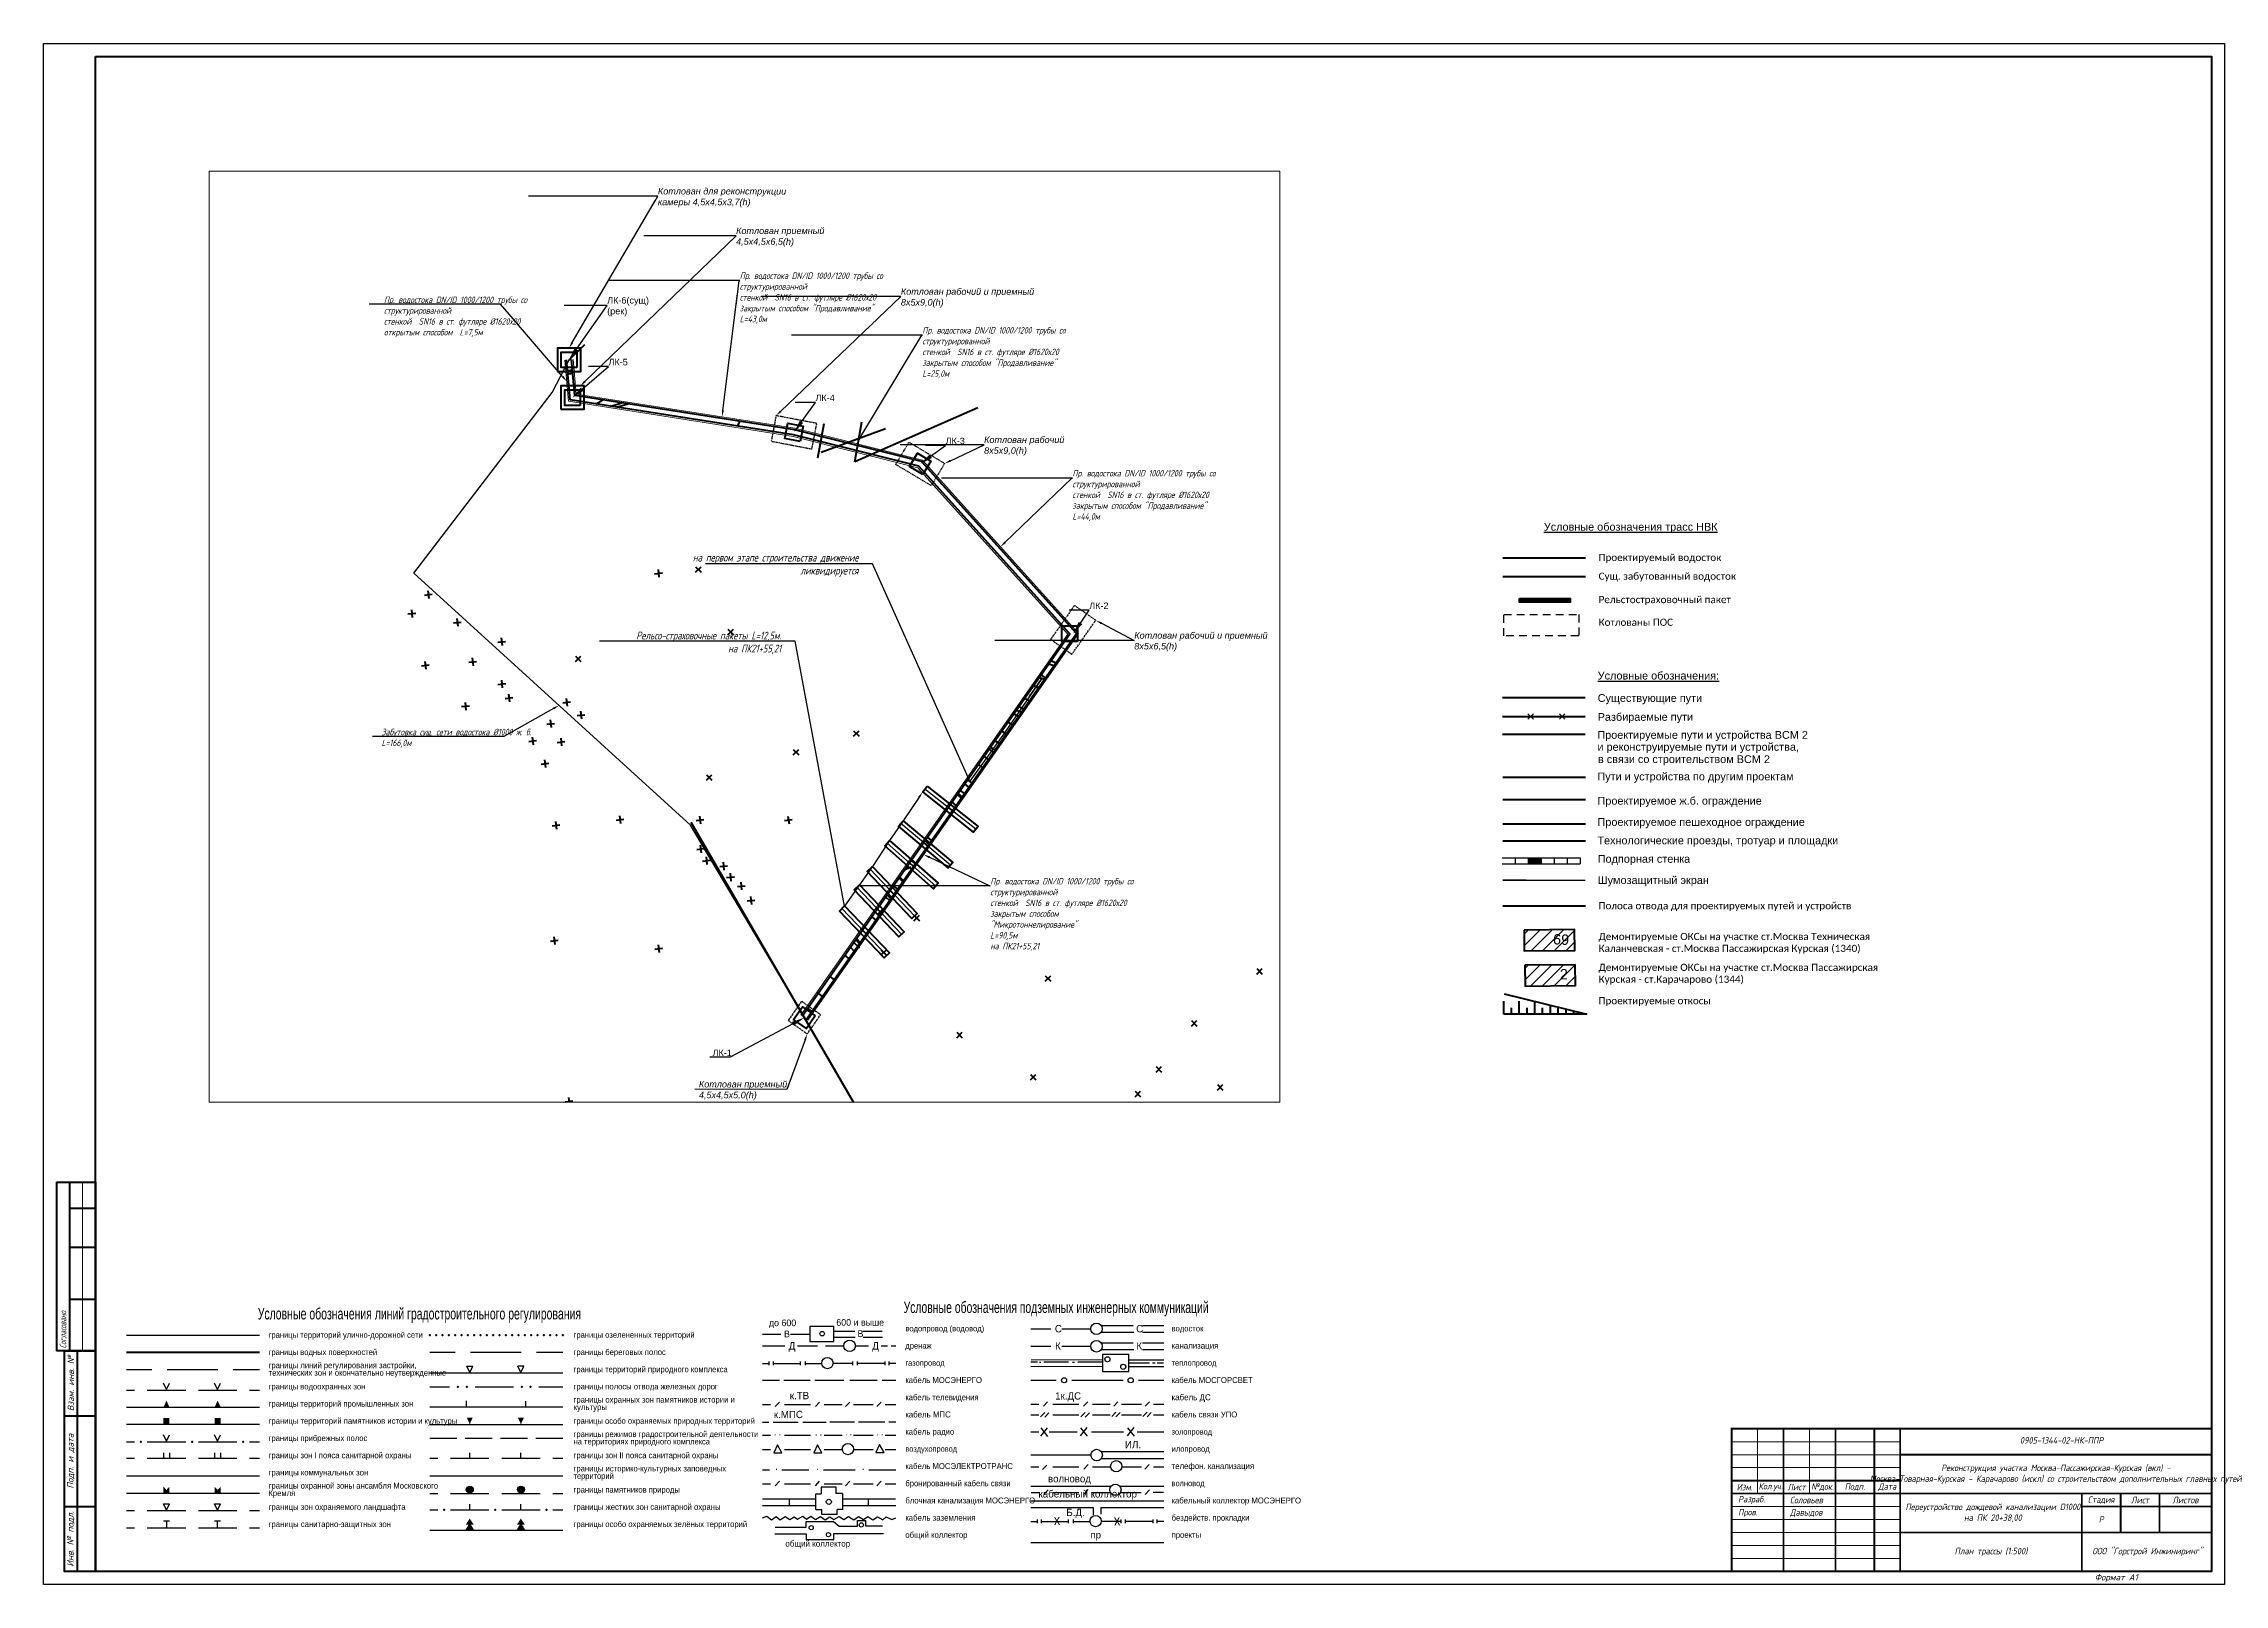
# Paper-space layout 'Курское-Карачарово 2000 1 м' of a CAD drawing. Extents: x 619 to 1460, y -1666 to -1072.
# The model-space entities are those that its viewports show. They can reach past a viewport. Long polylines and large blocks are cut down to what shows.
import ezdxf
from ezdxf import colors
from ezdxf.entities.mleader import LeaderData, LeaderLine
from ezdxf.enums import TextEntityAlignment as Align
from ezdxf.math import Vec2, Vec3

# ---------------------------------------------------------------- set-up
doc = ezdxf.new("R2010")
doc.units = 0
for name, pattern in [('DASHED', [0.5, 0.3, -0.2]), ('DASHED2', [0.375, 0.25, -0.125]), ('DGN Style 3', [12.496548, 8.926106, -3.570442])]:
    doc.linetypes.add(name, pattern=pattern)
for name, color, linetype, lineweight, true_color in [('-ГЕНПЛАН', 12, 'Continuous', 30, 0xbd0000), ('_К_ПК64+28.12-ПК66+16.43_Текст', 7, 'Continuous', 30, 0x994c00), ('_К_ПК66+63.80', 7, 'Continuous', 30, 0x994c00), ('_ПК424+65.34_Водопровод', 5, 'Continuous', 30, 0x0000ff), ('Пакеты усиления', 7, 'Continuous', 20, 0x0414fb), ('Пр.водопровод', 7, 'Continuous', 30, 0x3a54e9)]:
    doc.layers.add(name, color=color, linetype=linetype, lineweight=lineweight, true_color=true_color)
for name, color, linetype, lineweight in [('1 уч.-Каланчевская-Пасс. Курская', 96, 'Continuous', 60), ('2 уч. Пасс. Курская-Карачарово', 204, 'Continuous', 40), ('ВСМ ПД пути', 230, 'Continuous', 90), ('Забор Металлический-2$0$ЗАБОР', 1, 'Забор Металлический-2$0$ЗАБОР_МЕТ_Б1М', 40), ('Кресты', 1, 'Continuous', 40), ('Кресты сносы и разборка$0$алла', 1, 'Continuous', 40), ('Рамка', 7, 'Continuous', 13), ('Формат - толстая линия', 7, 'Continuous', 50)]:
    doc.layers.add(name, color=color, linetype=linetype, lineweight=lineweight)
doc.layers.add('_PSM_EXIST_COMMS', color=7, linetype='Continuous', plot=False)
doc.layers.add('_ПОС1', color=6, linetype='Continuous', true_color=0xff00ff)
doc.layers.add('Экраны', color=1, linetype='Continuous')
doc.styles.add('2.5', font='isocpeui.ttf', dxfattribs={"height": 2.5})
doc.styles.add('GOST 3.5', font='isocpeui.ttf', dxfattribs={"width": 0.8, "height": 3.5})
doc.styles.get("Standard").update_dxf_attribs({"font": 'arial.ttf'})
doc.styles.add('Style-Arial Narrow', font='ARIALN.TTF')
doc.styles.add('Style-P131', font='')
doc.styles.add('Style-RUSSIAN_1251', font='RUSSIAN_1251.shx')
doc.styles.add('СГЕНЕРИР_СТИЛЬ_1', font='arial.ttf', dxfattribs={"width": 0.8})
doc.styles.add('СПДС', font='spds.shx', dxfattribs={"width": 0.9, "oblique": 15, "height": 2.5})
doc.styles.add('ШТАМП_СПДС', font='spds.shx', dxfattribs={"width": 0.8, "oblique": 15, "height": 2.5})
doc.styles.get('Style-P131').set_extended_font_data('P131')
doc.linetypes.add('20150928_План_АД_VKS ИСКП испр$0$ограждение2', pattern='A,0.25,-0.1,[132,ltypeshp.shx,S=0.1,R=0,X=-0.1,Y=0],-0.1,1', length=1.45)
doc.linetypes.add('Забор Металлический-2$0$ЗАБОР_МЕТ_Б1М', pattern='A,1.25,[133,ltypeshp.shx,S=0.25,R=0,X=-0.25,Y=0],-0.001,[133,ltypeshp.shx,S=0.145,R=0,X=-0.145,Y=0],-0.001,[130,ltypeshp.shx,S=0.125,R=0,X=0,Y=0.4],1.25', length=2.502)
doc.linetypes.add('Крест', pattern='A,0,-2.25,[131,ltypeshp.shx,S=0.5,R=0,X=-0.5,Y=-0.5],0,[131,ltypeshp.shx,S=0.5,R=180,X=0.5,Y=0.5],-2.25', length=4.5)
doc.linetypes.add('ограждение1', pattern='A,0.25,-0.1,[133,ltypeshp.shx,S=0.1,R=0,X=-0.1,Y=0],-0.1,1', length=1.45)
doc.linetypes.add('пути', pattern='A,3.81,[130,ltypeshp.shx,S=6.35,R=0,X=0,Y=0],3.81', length=7.62)
pattern_1 = [(45, (-211.416, 17.012), (-2.245064, 2.245064), [])]

psp = doc.layouts.new('Курское-Карачарово 2000 1 м')

# ---------------------------------------------------------------- texts
at = {"layer": '-ГЕНПЛАН', "color": 7, "linetype": 'Continuous', "lineweight": 25, "char_height": 3, "width": 110, "attachment_point": 1, "style": 'СГЕНЕРИР_СТИЛЬ_1'}
for s, insert in [('{\\W1;Проектируемое ж.б. ограждение}', (1217.85, -1362.31)), ('{\\W1;Проектируемое пешеходное ограждение}', (1217.85, -1370.49))]:
    psp.add_mtext(s, dxfattribs=dict(at, insert=insert))
for s, p in [('%%UУсловные обозначения трасс НВК', (1197.14, -1259.69)), ('%%UУсловные обозначения', (1217.93, -1317.06)), ('%%U:', (1263.58, -1317.06)), ('Существующие пути', (1217.91, -1325.7)), ('Проектируемые пути и устройства ВСМ 2 ', (1217.79, -1339.92)), ('Разбираемые пути', (1217.91, -1332.98)), ('и реконструируемые пути и устройства,', (1217.82, -1344.53)), ('Пути и устройства по другим проектам', (1217.79, -1355.95)), ('в связи со строительством ВСМ 2', (1218.02, -1349.27)), ('Технологические проезды, тротуар и площадки', (1217.79, -1380.59)), ('Подпорная стенка', (1217.94, -1387.71)), ('Шумозащитный экран', (1217.9, -1395.91))]:
    psp.add_text(s, height=3).set_placement(p)
at = {"color": 7, "linetype": 'Continuous', "lineweight": 25, "transparency": 33554687}
for s, height, style, width, p in [('Условные обозначения линий градостроительного регулирования', 4.4082, 'Style-Arial Narrow', 0.79841, (701.18, -1563.76)), ('Условные обозначения подземных инженерных коммуникаций', 4.3887, 'Style-Arial Narrow', 0.796042, (950.25, -1561.28)), ('границы территорий улично-дорожной сети', 2.2462, 'Style-P131', 0.972475, (705.38, -1570.86)), ('границы озелененных территорий', 2.2496, 'Style-P131', 0.973015, (822.97, -1570.86)), ('водопровод (водовод)', 2.1976, 'Style-P131', 0.964484, (950.92, -1568.37)), ('водосток', 2.251, 'Style-P131', 0.973219, (1053.59, -1568.38)), ('границы водных поверхностей', 2.2492, 'Style-P131', 0.972953, (705.38, -1577.49)), ('границы линий регулирования застройки, ', 2.2558, 'Style-P131', 0.974003, (705.38, -1582.57)), ('границы береговых полос', 2.2579, 'Style-P131', 0.974332, (822.97, -1577.49)), ('дренаж', 2.241, 'Style-P131', 0.971622, (950.92, -1575.01)), ('газопровод', 2.222, 'Style-P131', 0.968536, (950.92, -1581.64)), ('теплопровод', 2.2179, 'Style-P131', 0.967865, (1053.59, -1581.64)), ('канализация', 2.3127, 'Style-P131', 0.982851, (1053.59, -1575.03)), ('технических зон и окончательно неутвержденные', 2.2606, 'Style-P131', 0.974767, (705.38, -1585.45)), ('границы водоохранных зон', 2.2523, 'Style-P131', 0.973451, (705.38, -1590.75)), ('границы территорий природного комплекса', 2.2478, 'Style-P131', 0.972732, (822.97, -1584.12)), ('границы полосы отвода железных дорог', 2.2578, 'Style-P131', 0.974331, (822.97, -1590.75)), ('кабель МОСЭНЕРГО', 2.2759, 'Style-P131', 0.977176, (950.92, -1588.29)), ('кабель МОСГОРСВЕТ', 2.2805, 'Style-P131', 0.977895, (1053.59, -1588.29)), ('границы территорий промышленных зон', 2.2559, 'Style-P131', 0.974027, (705.38, -1597.39)), ('границы охранных зон памятников истории и ', 2.2633, 'Style-P131', 0.975199, (822.97, -1595.84)), ('культуры', 2.299, 'Style-P131', 0.980685, (822.97, -1598.72)), ('кабель телевидения', 2.2694, 'Style-P131', 0.976163, (950.92, -1594.92)), ('кабель ДС', 2.335, 'Style-P131', 0.986224, (1053.59, -1594.94)), ('границы территорий памятников истории и культуры', 2.2639, 'Style-P131', 0.975293, (705.38, -1604.02)), ('границы особо охраняемых природных территорий', 2.2453, 'Style-P131', 0.97232, (822.97, -1604.02)), ('кабель МПС', 2.307, 'Style-P131', 0.981963, (950.92, -1601.56)), ('кабель радио', 2.2833, 'Style-P131', 0.978333, (950.92, -1608.18)), ('кабель связи УПО', 2.2789, 'Style-P131', 0.977656, (1053.59, -1601.55)), ('границы прибрежных полос', 2.255, 'Style-P131', 0.973876, (705.38, -1610.65)), ('границы режимов градостроительной деятельности ', 2.2537, 'Style-P131', 0.973668, (822.97, -1609.1)), ('на территориях природного комплекса', 2.2438, 'Style-P131', 0.97209, (822.97, -1611.97)), ('воздухопровод', 2.2025, 'Style-P131', 0.965306, (950.92, -1614.79)), ('золопровод', 2.204, 'Style-P131', 0.965479, (1053.59, -1608.16)), ('илопровод', 2.197, 'Style-P131', 0.964407, (1053.59, -1614.79)), ('границы зон I пояса санитарной охраны', 2.2635, 'Style-P131', 0.975233, (705.38, -1617.28)), ('границы коммунальных зон', 2.2835, 'Style-P131', 0.978368, (705.38, -1623.92)), ('территорий', 2.225, 'Style-P131', 0.969017, (822.97, -1625.23)), ('границы зон II пояса санитарной охраны', 2.2612, 'Style-P131', 0.97487, (822.97, -1617.28)), ('границы историко-культурных заповедных ', 2.2718, 'Style-P131', 0.976533, (822.97, -1622.37)), ('кабель МОСЭЛЕКТРОТРАНС', 2.2803, 'Style-P131', 0.977865, (950.92, -1621.45)), ('телефон. канализация', 2.2973, 'Style-P131', 0.980492, (1053.59, -1621.45)), ('Кремля', 2.265, 'Style-P131', 0.975522, (705.28, -1631.87)), ('границы охранной зоны ансамбля Московского ', 2.2709, 'Style-P131', 0.976399, (705.38, -1629)), ('границы памятников природы', 2.2588, 'Style-P131', 0.974481, (822.97, -1630.55)), ('бронированный кабель связи', 2.2644, 'Style-P131', 0.975365, (950.92, -1628.08)), ('волновод', 2.21, 'Style-P131', 0.9666, (1053.59, -1628.06)), ('границы зон охраняемого ландшафта', 2.2776, 'Style-P131', 0.977437, (705.38, -1637.18)), ('границы жестких зон санитарной охраны', 2.2739, 'Style-P131', 0.976864, (822.97, -1637.18)), ('блочная канализация МОСЭНЕРГО', 2.2796, 'Style-P131', 0.977751, (950.92, -1634.71)), ('кабель заземления', 2.2924, 'Style-P131', 0.979736, (950.92, -1641.35)), ('бездейств. прокладки', 2.2683, 'Style-P131', 0.975989, (1053.59, -1641.34)), ('кабельный коллектор МОСЭНЕРГО', 2.2776, 'Style-P131', 0.977443, (1053.59, -1634.71)), ('границы санитарно-защитных зон', 2.2816, 'Style-P131', 0.978066, (705.38, -1643.82)), ('границы особо охраняемых зелёных территорий', 2.2575, 'Style-P131', 0.974269, (822.97, -1643.81)), ('общий коллектор', 2.2722, 'Style-P131', 0.9766, (950.92, -1647.97)), ('проекты', 2.275, 'Style-P131', 0.976983, (1053.59, -1647.97))]:
    psp.add_text(s, height=height, dxfattribs=dict(at, style=style, width=width)).set_placement(p)
at = {"char_height": 3, "attachment_point": 1}
for s, insert in [('{\\fCalibri|b0|i0|c204|p34;\\H0.91667x;Проектируемый водосток}', (1218.26, -1268.64)), ('{\\fCalibri|b0|i0|c204|p34;\\H0.91667x;Сущ. забутованный водосток}', (1218.26, -1275.84)), ('{\\fCalibri|b0|i0|c204|p34;\\H0.91667x;Рельстостраховочный пакет}', (1218.26, -1284.87)), ('{\\fCalibri|b0|i0|c204|p34;\\H0.91667x;Котлованы ПОС}', (1218.26, -1293.61)), ('{\\fCalibri|b0|i0|c204|p34;\\H0.91667x;Полоса отвода для проектируемых путей и устройств}', (1218.26, -1402.89)), ('{\\fCalibri|b0|i0|c204|p34;\\H0.91667x;Демонтируемые ОКСы на участке ст.Москва Техническая \\PКаланчевская - ст.Москва Пассажирская Курская (1340)}', (1218.26, -1414.75)), ('{\\fCalibri|b0|i0|c204|p34;\\H0.91667x;Демонтируемые ОКСы на участке ст.Москва Пассажирская \\PКурская - ст.Карачарово (1344)}', (1218.26, -1426.65)), ('{\\fCalibri|b0|i0|c204|p34;\\H0.91667x;Проектируемые откосы}', (1218.26, -1439.51))]:
    psp.add_mtext_dynamic_manual_height_columns(s, width=149.2895, gutter_width=12.5, heights=[0], dxfattribs=dict(at, insert=insert))
at = {"layer": '1 уч.-Каланчевская-Пасс. Курская', "lineweight": 30, "insert": (1200.8, -1415.13), "char_height": 4, "attachment_point": 1, "rotation": 357.10468}
psp.add_mtext_dynamic_manual_height_columns('69', width=16.9193, gutter_width=1, heights=[0], dxfattribs=at)
at = {"layer": '2 уч. Пасс. Курская-Карачарово', "lineweight": 30, "insert": (1203.28, -1428.71), "char_height": 4, "attachment_point": 1}
psp.add_mtext_dynamic_manual_height_columns('2', width=16.9193, gutter_width=1, heights=[0], dxfattribs=at)
at = {"layer": 'Рамка', "lineweight": 0, "ltscale": 10, "char_height": 2.5, "attachment_point": 5, "style": 'GOST 3.5'}
for s, insert, width in [('0905-1344-02-НК-ППР', (1396.84, -1610.38), 120), ('Реконструкция участка Москва-Пассажирская-Курская (вкл) - \\PМосква-Товарная-Курская - Карачарово (искл) со строительством дополнительных главных путей', (1394.59, -1623.41), 120), ('Изм.', (1274.59, -1628.41), 10), ('Кол.уч.', (1284.59, -1628.41), 10), ('Лист', (1294.59, -1628.41), 10), ('№док.', (1304.59, -1628.41), 10), ('Подп.', (1317.09, -1628.41), 15), ('Дата', (1329.59, -1628.41), 10), ('\\pxl2.3625,r1.77083,qc;Переустройство дождевой канализации D1000 на ПК 20+38,00', (1369.59, -1638.41), 70), ('Стадия', (1412.09, -1633.41), 15), ('Р', (1412.09, -1640.91), 15), ('Лист', (1427.09, -1633.41), 15), ('Листов', (1444.59, -1633.41), 20), ('План трассы (1:500)', (1369.59, -1653.41), 70)]:
    psp.add_mtext(s, dxfattribs=dict(at, insert=insert, width=width))
at = {"layer": 'Рамка', "lineweight": 0, "ltscale": 10, "transparency": 33554687, "char_height": 2.5, "style": 'GOST 3.5'}
for s, insert, width, attachment_point in [('\\pi2.5;Разраб.', (1269.59, -1633.41), 20, 4), ('\\pi2.5;Пров.', (1269.59, -1638.41), 20, 4), ('\\pxi1;Давыдов', (1289.59, -1638.41), 20, 4), ('\\pxi1;Соловьев', (1289.59, -1633.41), 20, 4), ('{\\fISOCPEUR|b0|i0|c204|p39;\\Q15;ООО "Горстрой Инжиниринг"}', (1429.84, -1653.41), 50.4993, 5)]:
    psp.add_mtext(s, dxfattribs=dict(at, insert=insert, width=width, attachment_point=attachment_point))

msp = doc.modelspace()

# ---------------------------------------------------------------- blocks, each defined once
blk = doc.blocks.new('Штамп согласования')
at = {"lineweight": 50}
for points in [[(-15, 65), (0, 65), (0, 0), (-15, 0)], [(-10, 65), (-10, 0)], [(-10, 55), (0, 55)], [(-10, 40), (0, 40)], [(-10, 20), (0, 20)]]:
    blk.add_lwpolyline(points, dxfattribs=at)
at = {"color": 0, "linetype": 'ByBlock', "lineweight": 50}
blk.add_lwpolyline([(-15, 65), (-15, 0)], dxfattribs=at)
at = {"lineweight": 20}
blk.add_lwpolyline([(-5, 65), (-5, 0)], dxfattribs=at)
at = {"color": 7, "linetype": 'Continuous', "lineweight": 20, "insert": (-12.5, 1), "char_height": 2.5, "width": 65, "attachment_point": 4, "rotation": 90, "style": 'ШТАМП_СПДС'}
blk.add_mtext('Согласовано', dxfattribs=at)
blk = doc.blocks.new('*U179')
at = {"color": 0, "linetype": 'ByBlock', "lineweight": -2}
blk.add_lwpolyline([(0, 594), (841, 594), (841, 0), (0, 0)], close=True, dxfattribs=at)
at = {"layer": 'Формат - толстая линия'}
blk.add_lwpolyline([(20, 589), (836, 589), (836, 5), (20, 5)], close=True, dxfattribs=at)
at = {"layer": 'Формат - толстая линия', "ltscale": 100}
blk.add_lwpolyline([(8, 90), (20, 90), (20, 5), (8, 5)], close=True, dxfattribs=at)
for points in [[(13, 90), (13, 5)], [(8, 65), (20, 65)], [(8, 30), (20, 30)]]:
    blk.add_lwpolyline(points, dxfattribs=at)
at = {"ltscale": 100}
blk.add_blockref('Штамп согласования', (20, 90), dxfattribs=at)
at = {"color": 0, "linetype": 'ByBlock', "lineweight": -2, "ltscale": 100, "char_height": 2.5, "attachment_point": 5, "rotation": 90, "style": '2.5'}
for s, insert, width in [('Взам. инв. №', (10.5, 77.5), 25), ('Подп. и дата', (10.5, 47.5), 35), ('Инв. № подл.', (10.5, 17.5), 25)]:
    blk.add_mtext(s, dxfattribs=dict(at, insert=insert, width=width))
at = {"color": 0, "linetype": 'ByBlock', "lineweight": -2, "ltscale": 100, "style": '2.5'}
blk.add_attdef('ФОРМАТ', (791, 1.5), '', height=2.5, dxfattribs=at)
blk = doc.blocks.new('RLul-dor')
at = {"color": 1, "linetype": 'Continuous', "lineweight": 25}
blk.add_line((-6.42, 0), (6.42, 0), dxfattribs=at)
blk = doc.blocks.new('RLozt')
at = {"color": 1, "linetype": 'Continuous', "lineweight": 53}
for p in [(-6.42, 0), (-6.42, 0), (-5.81, 0), (-5.81, 0), (-5.2, 0), (-5.2, 0), (-4.59, 0), (-4.59, 0), (-3.98, 0), (-3.98, 0), (-3.36, 0), (-2.75, 0), (-2.75, 0), (-2.75, 0), (-2.75, 0), (-2.14, 0), (-2.14, 0), (-1.53, 0), (-1.53, 0), (-0.92, 0), (-0.92, 0), (-0.31, 0), (-0.31, 0), (0.31, 0), (0.31, 0), (0.92, 0), (0.92, 0), (0.92, 0), (0.92, 0), (1.53, 0), (1.53, 0), (2.14, 0), (2.14, 0), (2.75, 0), (2.75, 0), (3.36, 0), (3.36, 0), (3.98, 0), (3.98, 0), (4.59, 0), (4.59, 0), (4.59, 0), (4.59, 0), (5.2, 0), (5.2, 0), (5.81, 0), (5.81, 0), (6.42, 0), (6.42, 0)]:
    blk.add_point(p, dxfattribs=at)
blk = doc.blocks.new('RLvp')
at = {"color": 1, "linetype": 'Continuous', "lineweight": 80}
blk.add_line((-6.42, 0), (6.42, 0), dxfattribs=at)
blk = doc.blocks.new('RLberpol')
at = {"color": 5, "linetype": 'Continuous', "lineweight": 25}
for p, q in [((-6.42, 0), (-3.98, 0)), ((-2.5, 0), (2.38, 0)), ((3.87, 0), (6.42, 0))]:
    blk.add_line(p, q, dxfattribs=at)
blk = doc.blocks.new('RLregz')
at = {"color": 1, "linetype": 'Continuous', "lineweight": 25}
for p, q in [((-6.42, 0), (-3.98, 0)), ((-2.5, 0), (2.38, 0)), ((3.87, 0), (6.42, 0))]:
    blk.add_line(p, q, dxfattribs=at)
blk = doc.blocks.new('RLpk')
at = {"color": 1, "linetype": 'Continuous', "lineweight": 25}
for p, q in [((-2.56, -0.28), (-2.28, 0.33)), ((2.37, -0.28), (2.08, 0.33)), ((-6.42, -0.33), (-4.41, -0.33)), ((-4.41, -0.33), (-0.71, -0.33)), ((-2.56, -0.33), (-2.56, -0.28)), ((-0.71, -0.33), (4.22, -0.33)), ((2.37, -0.33), (2.37, -0.28)), ((4.22, -0.33), (6.42, -0.33))]:
    blk.add_line(p, q, dxfattribs=at)
at = {"color": 1, "linetype": 'Continuous', "lineweight": 25, "flags": 128}
for points in [[(-2.56, -0.28), (-2.85, 0.33), (-2.28, 0.33)], [(2.37, -0.28), (2.66, 0.33), (2.08, 0.33)]]:
    blk.add_lwpolyline(points, dxfattribs=at)
blk = doc.blocks.new('RLvodz')
at = {"color": 1, "linetype": 'Continuous', "lineweight": 25}
for p, q in [((-2.56, -0.28), (-2.85, 0.33)), ((-2.56, -0.28), (-2.28, 0.33)), ((2.37, -0.28), (2.08, 0.33)), ((2.37, -0.28), (2.66, 0.33)), ((-6.42, -0.33), (-5.64, -0.33)), ((-4.41, -0.33), (-0.71, -0.33)), ((-2.56, -0.33), (-2.56, -0.28)), ((0.52, -0.33), (4.22, -0.33)), ((2.37, -0.33), (2.37, -0.28)), ((5.45, -0.33), (6.42, -0.33))]:
    blk.add_line(p, q, dxfattribs=at)
blk = doc.blocks.new('RLgd')
at = {"color": 1, "linetype": 'Continuous', "lineweight": 25}
for p, q in [((-6.42, 0), (-4.51, 0)), ((-2.05, 0), (1.64, 0)), ((4.1, 0), (6.42, 0))]:
    blk.add_line(p, q, dxfattribs=at)
at = {"color": 1, "linetype": 'Continuous', "lineweight": 53}
for p in [(-3.71, 0), (-2.85, 0), (2.44, 0), (3.3, 0)]:
    blk.add_point(p, dxfattribs=at)
blk = doc.blocks.new('RLpromz')
at = {"linetype": 'Continuous', "lineweight": 25}
for points in [[(-2.85, -0.31), (-2.56, 0.31), (-2.28, -0.31)], [(2.08, -0.31), (2.37, 0.31), (2.66, -0.31)]]:
    blk.add_hatch(color=1, dxfattribs=at).paths.add_polyline_path(points)
at = {"color": 1, "linetype": 'Continuous', "lineweight": 25}
blk.add_line((-6.42, -0.31), (6.42, -0.31), dxfattribs=at)
blk = doc.blocks.new('RLozp')
at = {"color": 1, "linetype": 'Continuous', "lineweight": 25}
for p, q in [((-2.87, -0.27), (-2.87, 0.28)), ((2.83, -0.28), (2.83, 0.27)), ((-6.42, -0.27), (6.42, -0.27))]:
    blk.add_line(p, q, dxfattribs=at)
blk = doc.blocks.new('RLpik')
at = {"linetype": 'Continuous', "lineweight": 25}
for points in [[(-2.85, -0.31), (-2.85, 0.31), (-2.28, 0.31), (-2.28, -0.31)], [(2.08, -0.31), (2.08, 0.31), (2.66, 0.31), (2.66, -0.31)]]:
    blk.add_hatch(color=1, dxfattribs=at).paths.add_polyline_path(points)
at = {"color": 1, "linetype": 'Continuous', "lineweight": 25}
blk.add_line((-6.42, -0.31), (6.42, -0.31), dxfattribs=at)
blk = doc.blocks.new('RLzoopt')
at = {"linetype": 'Continuous', "lineweight": 25}
for points in [[(-2.56, -0.28), (-2.85, 0.33), (-2.28, 0.33)], [(2.37, -0.28), (2.08, 0.33), (2.66, 0.33)]]:
    blk.add_hatch(color=1, dxfattribs=at).paths.add_polyline_path(points)
at = {"color": 1, "linetype": 'Continuous', "lineweight": 25}
for p, q in [((-6.42, -0.33), (6.42, -0.33)), ((-2.56, -0.33), (-2.56, -0.28)), ((2.37, -0.33), (2.37, -0.28))]:
    blk.add_line(p, q, dxfattribs=at)
blk = doc.blocks.new('RLpz')
at = {"color": 1, "linetype": 'Continuous', "lineweight": 25}
for p, q in [((-2.56, -0.28), (-2.85, 0.33)), ((-2.56, -0.28), (-2.28, 0.33)), ((2.37, -0.28), (2.08, 0.33)), ((2.37, -0.28), (2.66, 0.33)), ((-6.42, -0.33), (-5.64, -0.33)), ((-4.41, -0.33), (-0.71, -0.33)), ((-2.56, -0.33), (-2.56, -0.28)), ((0.52, -0.33), (4.22, -0.33)), ((2.37, -0.33), (2.37, -0.28)), ((5.45, -0.33), (6.42, -0.33))]:
    blk.add_line(p, q, dxfattribs=at)
at = {"color": 1, "linetype": 'Continuous', "lineweight": 53}
for p in [(-5.02, -0.33), (-0.1, -0.33), (4.84, -0.33)]:
    blk.add_point(p, dxfattribs=at)
blk = doc.blocks.new('RLrpk')
at = {"color": 3, "linetype": 'Continuous', "lineweight": 25}
for p, q in [((-6.42, 0), (-3.8, 0)), ((-3.01, 0), (-0.39, 0)), ((0.39, 0), (3.01, 0)), ((3.8, 0), (6.42, 0))]:
    blk.add_line(p, q, dxfattribs=at)
blk = doc.blocks.new('RLzsoI')
at = {"color": 1, "linetype": 'Continuous', "lineweight": 25}
for p, q in [((-2.85, 0.27), (-2.85, -0.27)), ((-2.28, 0.27), (-2.28, -0.27)), ((2.08, 0.27), (2.08, -0.27)), ((2.66, 0.27), (2.66, -0.27)), ((-6.42, -0.27), (-5.64, -0.27)), ((-4.41, -0.27), (-0.71, -0.27)), ((0.52, -0.27), (4.22, -0.27)), ((5.45, -0.27), (6.42, -0.27))]:
    blk.add_line(p, q, dxfattribs=at)
blk = doc.blocks.new('RLzso')
at = {"color": 1, "linetype": 'Continuous', "lineweight": 25}
for p, q in [((-2.56, -0.27), (-2.56, 0.27)), ((2.37, -0.27), (2.37, 0.27)), ((-6.42, -0.27), (-5.64, -0.27)), ((-4.41, -0.27), (-0.71, -0.27)), ((0.52, -0.27), (4.22, -0.27)), ((5.45, -0.27), (6.42, -0.27))]:
    blk.add_line(p, q, dxfattribs=at)
blk = doc.blocks.new('RLkomz')
at = {"color": 1, "linetype": 'Continuous', "lineweight": 25}
blk.add_line((-6.42, -0.31), (6.42, -0.31), dxfattribs=at)
blk = doc.blocks.new('RList_kulzt')
at = {"color": 1, "linetype": 'Continuous', "lineweight": 25}
blk.add_line((-6.42, -0.31), (6.42, -0.31), dxfattribs=at)
blk = doc.blocks.new('RLzkreml')
at = {"linetype": 'Continuous', "lineweight": 25}
for points in [[(-2.85, -0.31), (-2.85, 0.31), (-2.56, 0), (-2.28, 0.31), (-2.28, -0.31)], [(2.08, -0.31), (2.08, 0.31), (2.37, 0), (2.66, 0.31), (2.66, -0.31)]]:
    blk.add_hatch(color=1, dxfattribs=at).paths.add_polyline_path(points)
at = {"color": 1, "linetype": 'Continuous', "lineweight": 25}
blk.add_line((-6.42, -0.31), (6.42, -0.31), dxfattribs=at)
blk = doc.blocks.new('RLpp')
at = {"linetype": 'Continuous', "lineweight": 25}
h = blk.add_hatch(color=1, dxfattribs=at)
edge = h.paths.add_edge_path()
edge.add_arc((-2.56, 0.02), 0.335, 0, 360)
h = blk.add_hatch(color=1, dxfattribs=at)
edge = h.paths.add_edge_path()
edge.add_arc((2.37, 0.03), 0.335, 0, 360)
at = {"color": 1, "linetype": 'Continuous', "lineweight": 25}
for p, q in [((-6.42, -0.36), (-5.64, -0.36)), ((-4.41, -0.36), (-0.71, -0.36)), ((-2.56, -0.36), (-2.56, -0.31)), ((0.52, -0.36), (4.22, -0.36)), ((2.37, -0.36), (2.37, -0.31)), ((5.45, -0.36), (6.42, -0.36))]:
    blk.add_line(p, q, dxfattribs=at)
for centre in [(-2.56, 0.02), (2.37, 0.03)]:
    blk.add_circle(centre, 0.335, dxfattribs=at)
blk = doc.blocks.new('RLzland')
at = {"color": 1, "linetype": 'Continuous', "lineweight": 25}
for p, q in [((-2.56, -0.28), (-2.85, 0.33)), ((-2.85, 0.33), (-2.28, 0.33)), ((-2.56, -0.28), (-2.28, 0.33)), ((2.37, -0.28), (2.08, 0.33)), ((2.08, 0.33), (2.66, 0.33)), ((2.37, -0.28), (2.66, 0.33)), ((-6.42, -0.33), (-5.64, -0.33)), ((-4.41, -0.33), (-0.71, -0.33)), ((-2.56, -0.33), (-2.56, -0.28)), ((0.52, -0.33), (4.22, -0.33)), ((2.37, -0.33), (2.37, -0.28)), ((5.45, -0.33), (6.42, -0.33))]:
    blk.add_line(p, q, dxfattribs=at)
blk = doc.blocks.new('RLgzso')
at = {"color": 1, "linetype": 'Continuous', "lineweight": 25}
for p, q in [((-2.56, -0.27), (-2.56, 0.27)), ((2.37, -0.27), (2.37, 0.27)), ((-6.42, -0.27), (-5.64, -0.27)), ((-4.41, -0.27), (-0.71, -0.27)), ((0.52, -0.27), (4.22, -0.27)), ((5.45, -0.27), (6.42, -0.27))]:
    blk.add_line(p, q, dxfattribs=at)
at = {"color": 1, "linetype": 'Continuous', "lineweight": 53}
for p in [(-5.02, -0.27), (-0.1, -0.27), (4.84, -0.27)]:
    blk.add_point(p, dxfattribs=at)
blk = doc.blocks.new('RLszz')
at = {"color": 1, "linetype": 'Continuous', "lineweight": 25}
for p, q in [((-2.85, 0.33), (-2.28, 0.33)), ((-2.56, 0.33), (-2.56, -0.28)), ((2.08, 0.33), (2.66, 0.33)), ((2.37, -0.28), (2.37, 0.33)), ((-6.42, -0.33), (-5.64, -0.33)), ((-4.41, -0.33), (-0.71, -0.33)), ((-2.56, -0.33), (-2.56, -0.28)), ((0.52, -0.33), (4.22, -0.33)), ((2.37, -0.33), (2.37, -0.28)), ((5.45, -0.33), (6.42, -0.33))]:
    blk.add_line(p, q, dxfattribs=at)
blk = doc.blocks.new('RLoozelter')
at = {"linetype": 'Continuous', "lineweight": 25}
for points in [[(-2.95, -0.56), (-2.95, -0.48), (-2.68, -0.04), (-2.95, -0.04), (-2.57, 0.56), (-2.18, -0.04), (-2.45, -0.04), (-2.18, -0.48), (-2.18, -0.56)], [(1.98, -0.56), (1.98, -0.48), (2.25, -0.04), (1.98, -0.04), (2.36, 0.56), (2.75, -0.04), (2.48, -0.04), (2.75, -0.48), (2.75, -0.56)]]:
    blk.add_hatch(color=1, dxfattribs=at).paths.add_polyline_path(points)
at = {"color": 1, "linetype": 'Continuous', "lineweight": 25}
blk.add_line((-6.42, -0.56), (6.42, -0.56), dxfattribs=at)
blk = doc.blocks.new('LEG5')
at = {"color": 16, "linetype": 'Continuous', "lineweight": 25}
for p, q in [((-5.81, 0.14), (-5.81, -0.21)), ((-5.4, 0.14), (-5.4, -0.21)), ((-2.81, 0.14), (-2.81, -0.21)), ((-2.32, 0.14), (-2.32, -0.21)), ((2.25, 0.16), (2.25, -0.19)), ((2.69, 0.16), (2.69, -0.19)), ((5.36, 0.16), (5.36, -0.19)), ((5.74, 0.16), (5.74, -0.19)), ((-6.42, -0.04), (-5.81, -0.04)), ((-5.4, -0.04), (-3.49, -0.04)), ((-3.49, -0.04), (-2.81, -0.04)), ((-2.32, -0.04), (-0.72, -0.04)), ((0.37, -0.02), (2.25, -0.02)), ((2.69, -0.02), (4.34, -0.02)), ((4.34, -0.02), (5.36, -0.02)), ((5.74, -0.02), (6.42, -0.02))]:
    blk.add_line(p, q, dxfattribs=at)
at = {"color": 7, "linetype": 'Continuous', "lineweight": 25}
blk.add_circle((-0.17, 0), 0.547, dxfattribs=at)
blk = doc.blocks.new('LEG6')
at = {"color": 3, "linetype": 'Continuous', "lineweight": 25}
for p, q in [((-5.78, 0.07), (-6.42, 0.07)), ((-6.37, 0.32), (0.49, 0.34)), ((-5.58, 0.07), (-5.44, 0.07)), ((-2.8, 0.07), (-5.16, 0.07)), ((-2.4, 0.07), (-2.21, 0.07)), ((0.44, 0.07), (-1.9, 0.07)), ((3.04, 0.31), (6.41, 0.31)), ((3.05, 0.01), (5.02, 0.01)), ((5.33, 0.01), (5.58, 0.01)), ((5.78, 0.01), (6.37, 0.01)), ((-6.42, -0.32), (0.49, -0.31)), ((3.04, -0.34), (6.42, -0.34))]:
    blk.add_line(p, q, dxfattribs=at)
at = {"color": 7, "linetype": 'DGN Style 3', "lineweight": 25, "flags": 128}
blk.add_lwpolyline([(0.49, -0.81), (3.04, -0.81), (3.04, 0.81), (0.49, 0.81), (0.49, -0.81)], dxfattribs=at)
at = {"color": 7, "linetype": 'Continuous', "lineweight": 25}
for centre in [(0.97, 0.37), (2.49, -0.36)]:
    blk.add_circle(centre, 0.245, dxfattribs=at)
blk = doc.blocks.new('LEG8')
at = {"color": 1, "linetype": 'Continuous', "lineweight": 25}
for p, q in [((-6.42, 0), (-4.78, 0)), ((-4.38, 0), (-1.82, 0)), ((-1.37, 0), (1.42, 0)), ((1.98, 0), (4.64, 0)), ((5.11, 0), (6.42, 0))]:
    blk.add_line(p, q, dxfattribs=at)
blk = doc.blocks.new('LEG7')
at = {"color": 1, "linetype": 'Continuous', "lineweight": 25}
for p, q in [((-6.42, 0), (-3.96, 0)), ((-2.47, 0), (2.47, 0)), ((3.96, 0), (6.42, 0))]:
    blk.add_line(p, q, dxfattribs=at)
for centre in [(-3.21, 0), (3.21, 0)]:
    blk.add_circle(centre, 0.248, dxfattribs=at)
blk = doc.blocks.new('LEG12')
at = {"color": 1, "linetype": 'Continuous', "lineweight": 25}
for p, q in [((-5.49, -0.22), (-5.08, 0.22)), ((-5.08, -0.25), (-4.68, 0.19)), ((-1.58, -0.22), (-1.18, 0.22)), ((-1.18, -0.25), (-0.77, 0.19)), ((1.39, -0.19), (1.79, 0.25)), ((1.79, -0.22), (2.2, 0.22)), ((4.38, -0.19), (4.79, 0.25)), ((4.79, -0.22), (5.19, 0.22)), ((-6.42, 0), (-5.66, 0)), ((-4.31, 0), (-1.8, 0)), ((-0.48, 0), (1.24, 0)), ((2.34, 0), (4.24, 0)), ((5.41, 0), (6.42, 0))]:
    blk.add_line(p, q, dxfattribs=at)
blk = doc.blocks.new('LEG14')
at = {"color": 16, "linetype": 'Continuous', "lineweight": 25}
for p, q in [((-6.42, 0.01), (-5.64, 0.01)), ((-4.83, 0.4), (-5.47, -0.41)), ((-5.45, 0.38), (-4.8, -0.43)), ((-4.66, 0.01), (-1.95, 0.01)), ((-1.01, 0.43), (-1.65, -0.38)), ((-1.62, 0.4), (-0.98, -0.41)), ((-0.56, 0.01), (2.51, 0.01)), ((3.52, 0.43), (2.88, -0.38)), ((2.91, 0.4), (3.55, -0.41)), ((3.83, 0.01), (6.42, 0.01))]:
    blk.add_line(p, q, dxfattribs=at)
blk = doc.blocks.new('LEG15')
at = {"color": 16, "linetype": 'Continuous', "lineweight": 25}
for p, q in [((-4.99, 0.41), (-5.34, -0.35)), ((-4.56, -0.35), (-4.99, 0.41)), ((-1.13, 0.41), (-1.48, -0.35)), ((-0.69, -0.35), (-1.13, 0.41)), ((4.86, 0.43), (4.51, -0.32)), ((5.29, -0.32), (4.86, 0.43)), ((-6.42, -0.03), (-5.66, -0.03)), ((-5.34, -0.35), (-4.56, -0.35)), ((-4.31, -0.03), (-1.8, -0.03)), ((-1.48, -0.35), (-0.69, -0.35)), ((-0.48, -0.03), (1.26, -0.03)), ((2.36, -0.03), (4.24, -0.03)), ((4.51, -0.32), (5.29, -0.32)), ((5.41, -0.03), (6.42, -0.03))]:
    blk.add_line(p, q, dxfattribs=at)
at = {"color": 7, "linetype": 'Continuous', "lineweight": 25}
blk.add_circle((1.81, 0), 0.546, dxfattribs=at)
blk = doc.blocks.new('LEG18')
at = {"color": 3, "linetype": 'Continuous', "lineweight": 25}
for p, q in [((-5.28, -0.32), (-4.88, 0.12)), ((-1.3, -0.28), (-0.9, 0.16)), ((4.57, -0.28), (4.98, 0.16)), ((-6.42, -0.05), (-5.66, -0.05)), ((-4.31, -0.05), (-1.8, -0.05)), ((-0.48, -0.05), (1.28, -0.05)), ((2.37, -0.05), (4.24, -0.05)), ((5.41, -0.05), (6.42, -0.05))]:
    blk.add_line(p, q, dxfattribs=at)
at = {"color": 7, "linetype": 'Continuous', "lineweight": 25}
blk.add_circle((1.82, 0), 0.546, dxfattribs=at)
blk = doc.blocks.new('LEG19')
at = {"color": 3, "linetype": 'Continuous', "lineweight": 25}
for p, q in [((-5.21, -0.22), (-4.8, 0.22)), ((-1.33, -0.22), (-0.92, 0.22)), ((1.58, -0.22), (1.98, 0.22)), ((4.61, -0.22), (5.02, 0.22)), ((-6.42, -0.03), (-5.66, -0.03)), ((-4.31, -0.03), (-1.8, -0.03)), ((-0.48, -0.03), (1.24, -0.03)), ((2.34, -0.03), (4.24, -0.03)), ((5.41, -0.03), (6.42, -0.03))]:
    blk.add_line(p, q, dxfattribs=at)
blk = doc.blocks.new('LEG21')
at = {"color": 1, "linetype": 'Continuous', "lineweight": 25}
for p, q in [((-6.42, 0.18), (-3.36, 0.18)), ((-3.84, 0.18), (-3.84, -0.47)), ((-3.36, 0.18), (-1.31, 0.18)), ((1.3, 0.18), (4.36, 0.18)), ((3.77, 0.18), (3.77, -0.47)), ((4.36, 0.18), (6.41, 0.18)), ((-6.42, -0.47), (-3.35, -0.47)), ((-3.35, -0.47), (-1.3, -0.47)), ((1.3, -0.47), (4.37, -0.47)), ((4.37, -0.47), (6.42, -0.47))]:
    blk.add_line(p, q, dxfattribs=at)
at = {"color": 1, "linetype": 'DGN Style 3', "lineweight": 25}
for p, q in [((-1.3, -0.84), (-1.3, 0.67)), ((-1.3, 0.67), (-0.77, 0.67)), ((-0.77, 1.34), (0.65, 1.34)), ((-0.77, 1.34), (-0.77, 0.67)), ((0.65, 1.34), (0.65, 0.7)), ((1.29, 0.7), (0.65, 0.7)), ((1.29, 0.7), (1.29, -0.86)), ((-1.3, -0.84), (-0.69, -0.84)), ((-0.69, -1.34), (-0.69, -0.84)), ((0.76, -1.34), (-0.69, -1.34)), ((1.29, -0.86), (0.76, -0.86)), ((0.76, -1.34), (0.76, -0.86))]:
    blk.add_line(p, q, dxfattribs=at)
at = {"color": 7, "linetype": 'Continuous', "lineweight": 25}
blk.add_circle((-0.03, -0.11), 0.246, dxfattribs=at)
blk = doc.blocks.new('LEG23')
at = {"color": 1, "linetype": 'Continuous', "lineweight": 25, "flags": 128}
blk.add_lwpolyline([(-6.42, -0.01), (-6, 0.18), (-5.56, -0.18), (-5.11, 0.13), (-4.72, -0.18), (-4.24, 0.13), (-3.8, -0.15), (-3.38, 0.1), (-3.04, -0.13), (-2.54, 0.15), (-2.18, -0.13), (-1.76, 0.15), (-1.31, -0.15), (-0.84, 0.13), (-0.39, -0.18), (0.06, 0.1), (0.45, -0.15), (0.95, 0.13), (1.4, -0.15), (1.87, 0.13), (2.37, -0.18), (2.82, 0.13), (3.3, -0.15), (3.74, 0.13), (4.22, -0.18), (4.66, 0.1), (5.17, -0.18), (5.5, 0.1), (6.03, -0.15), (6.42, -0.01)], dxfattribs=at)
blk = doc.blocks.new('LEG1')
at = {"color": 7, "linetype": 'Continuous', "lineweight": 25}
for p, q in [((-6.42, -0.53), (-4.67, -0.53)), ((-3.74, -0.53), (-1.84, -0.53)), ((0.47, -0.24), (2.46, -0.24)), ((0.47, -0.82), (2.52, -0.82)), ((3.26, -0.24), (5.11, -0.24)), ((3.28, -0.82), (5.13, -0.82))]:
    blk.add_line(p, q, dxfattribs=at)
at = {"color": 7, "linetype": 'DGN Style 3', "lineweight": 25, "flags": 128}
blk.add_lwpolyline([(-1.86, -1.24), (0.45, -1.24), (0.45, 0.22), (-1.86, 0.22), (-1.86, -1.24)], dxfattribs=at)
at = {"color": 7, "linetype": 'Continuous', "lineweight": 25}
blk.add_circle((-0.67, -0.48), 0.222, dxfattribs=at)
at = {"color": 7, "linetype": 'DGN Style 3', "lineweight": 25, "style": 'Style-RUSSIAN_1251'}
for s, p in [('до 600', (-5.81, 0.56)), ('600 и выше', (0.69, 0.6))]:
    blk.add_text(s, height=0.639, dxfattribs=at).set_placement(p, align=Align.MIDDLE_LEFT)
at = {"color": 7, "linetype": 'Continuous', "lineweight": 25, "style": 'Style-RUSSIAN_1251'}
for p in [(-4.35, -0.51), (2.73, -0.48)]:
    blk.add_text('В', height=0.639, dxfattribs=at).set_placement(p, align=Align.MIDDLE_LEFT)
blk = doc.blocks.new('LEG2')
at = {"color": 30, "linetype": 'Continuous', "lineweight": 25}
for p, q in [((0.36, 0.31), (3.45, 0.31)), ((4.34, 0.31), (6.41, 0.31)), ((-6.42, -0.02), (-4.48, -0.02)), ((-3.44, -0.02), (-0.64, -0.02)), ((0.37, -0.34), (3.52, -0.34)), ((4.36, -0.34), (6.42, -0.34))]:
    blk.add_line(p, q, dxfattribs=at)
at = {"color": 7, "linetype": 'Continuous', "lineweight": 25}
blk.add_circle((-0.08, -0.02), 0.555, dxfattribs=at)
at = {"color": 30, "linetype": 'Continuous', "lineweight": 25, "style": 'Style-RUSSIAN_1251'}
for p in [(-4.1, 0), (3.74, 0)]:
    blk.add_text('С', height=0.71, dxfattribs=at).set_placement(p, align=Align.MIDDLE_LEFT)
blk = doc.blocks.new('LEG3')
at = {"color": 30, "linetype": 'Continuous', "lineweight": 25}
for p, q in [((-6.42, 0), (-4.26, 0)), ((-3.05, 0), (-1.12, 0)), ((-0.35, 0), (1.41, 0)), ((2.53, 0), (3.79, 0)), ((5, 0), (5.62, 0)), ((5.99, 0), (6.42, 0))]:
    blk.add_line(p, q, dxfattribs=at)
at = {"color": 7, "linetype": 'Continuous', "lineweight": 25}
blk.add_circle((1.97, 0), 0.558, dxfattribs=at)
at = {"color": 30, "linetype": 'Continuous', "lineweight": 25, "style": 'Style-RUSSIAN_1251'}
for p in [(-3.9, 0), (4.15, 0)]:
    blk.add_text('Д', height=0.714, dxfattribs=at).set_placement(p, align=Align.MIDDLE_LEFT)
blk = doc.blocks.new('LEG4')
at = {"color": 16, "linetype": 'Continuous', "lineweight": 25}
for p, q in [((0.36, 0.29), (3.45, 0.29)), ((4.34, 0.29), (6.41, 0.29)), ((-6.42, -0.03), (-4.48, -0.03)), ((-3.44, -0.03), (-0.64, -0.03)), ((0.36, -0.36), (3.52, -0.36)), ((4.36, -0.36), (6.42, -0.36))]:
    blk.add_line(p, q, dxfattribs=at)
at = {"color": 7, "linetype": 'Continuous', "lineweight": 25}
blk.add_circle((-0.09, -0.04), 0.555, dxfattribs=at)
at = {"color": 16, "linetype": 'Continuous', "lineweight": 25, "style": 'Style-RUSSIAN_1251'}
for p in [(-4.08, 0), (3.76, 0)]:
    blk.add_text('К', height=0.71, dxfattribs=at).set_placement(p, align=Align.MIDDLE_LEFT)
blk = doc.blocks.new('LEG9')
at = {"color": 3, "linetype": 'Continuous', "lineweight": 25}
for p, q in [((-6.42, -0.69), (-5.66, -0.69)), ((-5.21, -0.88), (-4.8, -0.44)), ((-4.31, -0.69), (-1.8, -0.69)), ((-1.33, -0.88), (-0.92, -0.44)), ((-0.48, -0.69), (1.24, -0.69)), ((1.58, -0.88), (1.98, -0.44)), ((2.34, -0.69), (4.24, -0.69)), ((4.61, -0.88), (5.02, -0.44)), ((5.41, -0.69), (6.42, -0.69))]:
    blk.add_line(p, q, dxfattribs=at)
at = {"color": 3, "linetype": 'Continuous', "lineweight": 25, "style": 'Style-RUSSIAN_1251'}
blk.add_text('к.ТВ', height=0.699, dxfattribs=at).set_placement((-3.79, 0.18), align=Align.MIDDLE_LEFT)
blk = doc.blocks.new('LEG10')
at = {"color": 3, "linetype": 'Continuous', "lineweight": 25}
for p, q in [((-6.42, -0.66), (-5.66, -0.66)), ((-5.21, -0.85), (-4.8, -0.41)), ((-4.31, -0.66), (-1.8, -0.66)), ((-1.33, -0.85), (-0.92, -0.41)), ((-0.48, -0.66), (1.24, -0.66)), ((1.58, -0.85), (1.98, -0.41)), ((2.34, -0.66), (4.24, -0.66)), ((4.61, -0.85), (5.02, -0.41)), ((5.41, -0.66), (6.42, -0.66))]:
    blk.add_line(p, q, dxfattribs=at)
at = {"color": 3, "linetype": 'Continuous', "lineweight": 25, "style": 'Style-RUSSIAN_1251'}
blk.add_text('1к.ДС', height=0.699, dxfattribs=at).set_placement((-4.07, 0.15), align=Align.MIDDLE_LEFT)
blk = doc.blocks.new('LEG11')
at = {"color": 1, "linetype": 'Continuous', "lineweight": 25}
for p, q in [((-6.42, -0.72), (-5.81, -0.72)), ((-5.4, -0.72), (-3.49, -0.72)), ((-3.49, -0.72), (-3, -0.71)), ((-2.54, -0.71), (-0.28, -0.71)), ((0.08, -0.69), (2.44, -0.69)), ((2.82, -0.69), (4.34, -0.7)), ((4.34, -0.7), (5.36, -0.7)), ((5.74, -0.7), (6.42, -0.7))]:
    blk.add_line(p, q, dxfattribs=at)
at = {"color": 1, "linetype": 'Continuous', "lineweight": 25, "style": 'Style-RUSSIAN_1251'}
blk.add_text('к.МПС', height=0.7, dxfattribs=at).set_placement((-5.33, 0.02), align=Align.MIDDLE_LEFT)
blk = doc.blocks.new('LEG13')
at = {"color": 3, "linetype": 'Continuous', "lineweight": 25}
for p, q in [((-6.42, -0.32), (-5.66, -0.32)), ((-4.31, -0.32), (-1.8, -0.32)), ((-0.48, -0.32), (1.24, -0.32)), ((2.34, -0.32), (4.24, -0.32)), ((5.41, -0.32), (6.42, -0.32))]:
    blk.add_line(p, q, dxfattribs=at)
at = {"color": 3, "linetype": 'Continuous', "lineweight": 25, "style": 'Style-RUSSIAN_1251'}
for p in [(-5.33, 0.01), (-4.89, 0.01), (-1.37, -0.01), (-0.94, -0.01), (1.53, 0.01), (1.96, 0.01), (4.55, 0.01), (4.98, 0.01)]:
    blk.add_text('.', height=0.699, dxfattribs=at).set_placement(p, align=Align.MIDDLE_LEFT)
blk = doc.blocks.new('LEG16')
at = {"color": 7, "linetype": 'Continuous', "lineweight": 25}
for p, q in [((-6.42, -0.57), (-3.44, -0.57)), ((-3.44, -0.57), (-0.62, -0.57)), ((0.37, -0.24), (4.34, -0.24)), ((0.39, -0.9), (4.36, -0.9)), ((4.34, -0.24), (6.41, -0.24)), ((4.36, -0.9), (6.42, -0.9))]:
    blk.add_line(p, q, dxfattribs=at)
blk.add_circle((-0.07, -0.58), 0.555, dxfattribs=at)
at = {"color": 7, "linetype": 'Continuous', "lineweight": 25, "style": 'Style-RUSSIAN_1251'}
blk.add_text('ИЛ.', height=0.71, dxfattribs=at).set_placement((2.65, 0.43), align=Align.MIDDLE_LEFT)
blk = doc.blocks.new('LEG17')
at = {"color": 7, "linetype": 'Continuous', "lineweight": 25}
for p, q in [((-6.42, -0.33), (-5.76, -0.33)), ((-4.55, -0.33), (-1.95, -0.33)), ((-0.56, -0.33), (2.51, -0.33)), ((3.83, -0.33), (6.42, -0.33))]:
    blk.add_line(p, q, dxfattribs=at)
at = {"color": 7, "linetype": 'Continuous', "lineweight": 25, "style": 'Style-RUSSIAN_1251'}
for p in [(-5.21, 0), (-1.24, 0), (3.15, 0)]:
    blk.add_text('.', height=0.7, dxfattribs=at).set_placement(p, align=Align.MIDDLE_LEFT)
blk = doc.blocks.new('LEG20')
at = {"color": 3, "linetype": 'Continuous', "lineweight": 25}
for p, q in [((1.31, -0.28), (-6.42, -0.28)), ((-6.39, -0.86), (-5.63, -0.86)), ((-5.15, -1.06), (-4.75, -0.62)), ((-4.29, -0.86), (-1.79, -0.86)), ((-1.29, -1.02), (-0.89, -0.59)), ((-0.52, -0.86), (1.26, -0.86)), ((2.15, -0.25), (6.42, -0.25)), ((2.23, -0.86), (4.21, -0.86)), ((4.61, -1.06), (5.01, -0.62)), ((5.37, -0.83), (6.38, -0.83))]:
    blk.add_line(p, q, dxfattribs=at)
at = {"color": 7, "linetype": 'Continuous', "lineweight": 25}
blk.add_circle((1.74, -0.61), 0.543, dxfattribs=at)
at = {"color": 3, "linetype": 'Continuous', "lineweight": 25, "style": 'Style-RUSSIAN_1251'}
blk.add_text('волновод', height=0.695, dxfattribs=at).set_placement((-4.76, 0.46), align=Align.MIDDLE_LEFT)
blk = doc.blocks.new('LEG22')
at = {"color": 1, "linetype": 'Continuous', "lineweight": 25}
for p, q in [((-6.42, -0.02), (-3.36, -0.02)), ((-6.42, -0.67), (-3.35, -0.67)), ((-3.36, -0.02), (1.3, -0.02)), ((-3.35, -0.67), (-0.41, -0.67)), ((-0.41, -0.67), (-0.41, -1.37)), ((0.34, -0.67), (4.37, -0.67)), ((0.34, -0.67), (0.34, -1.31)), ((1.3, -0.02), (4.36, -0.02)), ((4.36, -0.02), (6.41, -0.02)), ((4.37, -0.67), (6.42, -0.67))]:
    blk.add_line(p, q, dxfattribs=at)
at = {"color": 1, "linetype": 'Continuous', "lineweight": 25, "style": 'Style-RUSSIAN_1251'}
blk.add_text('кабельный коллектор', height=0.7059, dxfattribs=at).set_placement((-5.68, 0.66), align=Align.MIDDLE_LEFT)
blk = doc.blocks.new('LEG5B')
at = {"color": 16, "linetype": 'Continuous', "lineweight": 25}
for p, q in [((-6.42, -0.35), (-5.81, -0.35)), ((-5.81, -0.17), (-5.81, -0.52)), ((-5.41, -0.17), (-5.41, -0.52)), ((-5.41, -0.35), (-3.49, -0.35)), ((-3.49, -0.35), (-2.81, -0.35)), ((-2.81, -0.17), (-2.81, -0.52)), ((-2.32, -0.17), (-2.32, -0.52)), ((-2.32, -0.35), (-0.72, -0.35)), ((0.37, -0.33), (2.25, -0.33)), ((2.25, -0.15), (2.25, -0.5)), ((2.69, -0.15), (2.69, -0.5)), ((2.69, -0.33), (4.34, -0.33)), ((4.34, -0.33), (5.36, -0.33)), ((5.36, -0.15), (5.36, -0.5)), ((5.74, -0.15), (5.74, -0.5)), ((5.74, -0.33), (6.42, -0.33))]:
    blk.add_line(p, q, dxfattribs=at)
at = {"color": 7, "linetype": 'Continuous', "lineweight": 25}
blk.add_circle((-0.17, -0.31), 0.547, dxfattribs=at)
at = {"color": 1, "linetype": 'Continuous', "lineweight": 25, "style": 'Style-RUSSIAN_1251', "width": 0.899998}
for p in [(-3.9, -0.19), (1.89, -0.22)]:
    blk.add_text('х', height=1, rotation=2.5592, dxfattribs=at).set_placement(p, align=Align.MIDDLE_CENTER)
at = {"color": 16, "linetype": 'Continuous', "lineweight": 25, "style": 'Style-RUSSIAN_1251'}
blk.add_text('Б.Д.', height=0.7, dxfattribs=at).set_placement((-2.99, 0.53), align=Align.MIDDLE_LEFT)
blk = doc.blocks.new('LEG25')
at = {"color": 30, "linetype": 'Continuous', "lineweight": 25}
for p, q in [((-5.24, 0.12), (-2.21, 0.12)), ((-5.22, 0.76), (-2.23, 0.76)), ((-2.23, 0.76), (-2.23, 1.31)), ((-2.23, 1.31), (0.42, 1.31)), ((-2.21, 0.12), (-2.21, -0.43)), ((0.42, 1.31), (0.95, 0.87)), ((0.45, -0.43), (0.45, 0.14)), ((0.45, 0.14), (5.24, 0.14)), ((0.95, 0.87), (2.73, 0.87)), ((2.73, 1.4), (3.51, 1.4)), ((2.73, 0.87), (2.73, 1.4)), ((3.51, 1.4), (3.51, 0.89)), ((3.51, 0.89), (5.15, 0.89)), ((-2.21, -0.43), (0.45, -0.43))]:
    blk.add_line(p, q, dxfattribs=at)
at = {"color": 7, "linetype": 'Continuous', "lineweight": 25}
for centre in [(-1.73, 0.72), (-0.07, 0.04), (3.1, 0.98)]:
    blk.add_circle(centre, 0.201, dxfattribs=at)
at = {"color": 30, "linetype": 'Continuous', "lineweight": 25, "style": 'Style-RUSSIAN_1251'}
blk.add_text('общий коллектор', height=0.5787, dxfattribs=at).set_placement((-4.22, -0.82), align=Align.MIDDLE_LEFT)
blk = doc.blocks.new('LEG26')
at = {"color": 7, "linetype": 'Continuous', "lineweight": 25}
blk.add_line((-6.42, -0.71), (6.42, -0.71), dxfattribs=at)
at = {"color": 7, "linetype": 'Continuous', "lineweight": 25, "style": 'Style-RUSSIAN_1251'}
blk.add_text('пр', height=0.686, dxfattribs=at).set_placement((-0.66, 0.02), align=Align.MIDDLE_LEFT)
blk = doc.blocks.new('*U187')
at = {"layer": 'Пакеты усиления', "linetype": 'пути', "lineweight": 30, "ltscale": 0.15, "transparency": 33554687}
blk.add_line((-5.75, 11.71), (5.27, -10.74), dxfattribs=at)
at = {"layer": 'Пакеты усиления', "color": 200, "lineweight": 60, "true_color": 0xad03fc, "transparency": 33554687}
blk.add_lwpolyline([(4.01, -11.35), (-7, 11.09), (-4.49, 12.32), (6.53, -10.12)], close=True, dxfattribs=at)

# ---------------------------------------------------------------- linework, layer by layer
at = {"color": 7, "lineweight": 9}
for points in [[(11850.47, 8783.09), (11901.93, 8856.58), (11873.02, 8888.64), (11848.96, 8894.68), (11805.67, 8901.45), (11804.95, 8909.37)], [(11851.79, 8782.17), (11903.97, 8856.7), (11873.88, 8890.08), (11849.28, 8896.24), (11807.15, 8902.84), (11806.54, 8909.52)]]:
    msp.add_lwpolyline(points, dxfattribs=at)
at = {"color": 30, "lineweight": 50, "true_color": 0xff7f00}
for points in [[(11850.72, 8782.92), (11902.32, 8856.6), (11873.18, 8888.91), (11849.02, 8894.97), (11805.94, 8901.71), (11805.25, 8909.4)], [(11851.54, 8782.35), (11903.59, 8856.68), (11873.72, 8889.81), (11849.22, 8895.95), (11806.87, 8902.58), (11806.24, 8909.49)]]:
    msp.add_lwpolyline(points, dxfattribs=at)
for points in [[(11903.78, 8855.14), (11900.78, 8855.14), (11900.78, 8858.14), (11903.78, 8858.14)], [(11853.22, 8783), (11851.5, 8780.54), (11849.04, 8782.26), (11850.76, 8784.72)]]:
    msp.add_lwpolyline(points, close=True, dxfattribs=at)
at = {"layer": '_PSM_EXIST_COMMS', "color": 6, "lineweight": 50}
for points in [[(11805.74, 8909.44), (11808.82, 8912.4)], [(11805.43, 8907.38), (11806.42, 8907.52)], [(11805.7, 8906.76), (11806.48, 8906.87)], [(11811.04, 8900.92), (11812.24, 8901.74)], [(11813.89, 8900.47), (11815.88, 8901.17)], [(11814.91, 8900.31), (11817.09, 8900.98)], [(11884.55, 8900.16), (11860.86, 8889.76)], [(11838.68, 8897.6), (11838.18, 8896.67)], [(11853.69, 8890.55), (11854.95, 8897.16)], [(11854.33, 8891.62), (11866.78, 8896.17)], [(11860.86, 8889.76), (11862.2, 8897.48)], [(11896.43, 8848.2), (11897.42, 8847.87)], [(11897.62, 8848.14), (11896.58, 8848.82)], [(11899.22, 8850.44), (11898.23, 8850.76)], [(11899.6, 8850.98), (11898.69, 8851.43)], [(11894.49, 8843.68), (11893.59, 8844.14)], [(11895.28, 8846.56), (11896.24, 8846.18)], [(11895.37, 8846.68), (11896.34, 8846.33)], [(11890.39, 8839.57), (11891.24, 8839.04)], [(11891.54, 8841.21), (11892.43, 8840.74)], [(11892.04, 8841.93), (11892.97, 8841.51)], [(11893.4, 8842.12), (11892.32, 8842.65)], [(11886.93, 8834.83), (11888, 8834.09)], [(11887.89, 8836), (11888.73, 8835.45)], [(11890.05, 8837.34), (11889.2, 8837.86)], [(11885.52, 8830.87), (11884.68, 8831.42)], [(11885.76, 8832.96), (11886.83, 8832.22)], [(11886.63, 8834.42), (11887.71, 8833.69)], [(11882, 8825.84), (11881.2, 8826.44)], [(11882.83, 8827.04), (11882.05, 8827.67)], [(11883.42, 8827.87), (11882.64, 8828.5)], [(11878.88, 8823.14), (11879.66, 8822.51)], [(11880.38, 8823.53), (11879.6, 8824.16)], [(11881.41, 8825.01), (11880.63, 8825.63)], [(11881.57, 8825.22), (11880.77, 8825.83)], [(11862.53, 8762.97), (11829.31, 8820.26)], [(11874.15, 8816.34), (11874.9, 8815.71)], [(11875.18, 8816.1), (11874.39, 8816.72)], [(11875.62, 8816.79), (11874.88, 8817.43)], [(11869.14, 8809.74), (11870.31, 8808.63)], [(11869.29, 8809.96), (11870.44, 8808.81)], [(11870.46, 8811.11), (11871.64, 8811.72)], [(11872.38, 8811.59), (11871.18, 8812.67)], [(11872.77, 8812.14), (11871.51, 8813.14)], [(11866.58, 8806.1), (11867.76, 8804.99)], [(11866.88, 8806.52), (11868.01, 8805.34)], [(11867.47, 8807.36), (11868.6, 8806.19)], [(11868.05, 8808.19), (11869.32, 8807.22)], [(11864.12, 8802.06), (11865.12, 8801.21)], [(11864.99, 8803.82), (11866.13, 8802.65)], [(11860.68, 8797.09), (11861.77, 8796.06)], [(11861.02, 8797.62), (11861.72, 8796.88)], [(11861.2, 8797.89), (11861.86, 8797.09)], [(11862.13, 8799.73), (11863.25, 8798.55)], [(11859.72, 8794.03), (11858.94, 8794.66)], [(11860.72, 8795.46), (11860.02, 8796.21)], [(11856.04, 8790.58), (11856.84, 8789.92)], [(11852.58, 8783.83), (11851.8, 8784.47)], [(11853.56, 8787.5), (11854.8, 8786.48)]]:
    msp.add_lwpolyline(points, dxfattribs=at)
at = {"layer": 'Кресты'}
for points in [[(11822.25, 8868.16), (11823.74, 8868.36)], [(11822.9, 8869), (11823.09, 8867.52)], [(11830.14, 8868.47), (11831.2, 8869.53)], [(11830.14, 8869.53), (11831.2, 8868.47)], [(11783.46, 8858.72), (11784.95, 8858.89)], [(11784.12, 8859.55), (11784.28, 8858.06)], [(11792.68, 8855.83), (11792.85, 8854.34)], [(11836.39, 8856.45), (11837.45, 8857.51)], [(11836.39, 8857.51), (11837.45, 8856.45)], [(11787.08, 8851.96), (11787.25, 8850.47)], [(11792.02, 8855), (11793.51, 8855.16)], [(11806.97, 8851.26), (11808.03, 8852.32)], [(11806.97, 8852.32), (11808.03, 8851.26)], [(11786.42, 8851.14), (11787.91, 8851.3)], [(11792.7, 8847.7), (11792.86, 8846.21)], [(11792.03, 8846.87), (11793.53, 8847.04)], [(11804.55, 8843.31), (11806.04, 8843.48)], [(11805.21, 8844.14), (11805.38, 8842.65)], [(11801.44, 8839.2), (11802.93, 8839.36)], [(11802.1, 8840.02), (11802.27, 8838.53)], [(11807.29, 8840.87), (11808.78, 8841.03)], [(11807.95, 8841.7), (11808.12, 8840.2)], [(11797.98, 8835.87), (11799.47, 8836.03)], [(11798.64, 8836.69), (11798.81, 8835.2)], [(11803.47, 8835.69), (11804.96, 8835.86)], [(11804.14, 8836.52), (11804.3, 8835.03)], [(11860.61, 8836.87), (11861.67, 8837.93)], [(11860.61, 8837.93), (11861.67, 8836.87)], [(11800.38, 8831.49), (11801.87, 8831.66)], [(11801.04, 8832.32), (11801.21, 8830.83)], [(11848.98, 8833.27), (11850.04, 8834.33)], [(11848.98, 8834.33), (11850.04, 8833.27)], [(11832.23, 8828.39), (11833.29, 8829.45)], [(11832.23, 8829.45), (11833.29, 8828.39)], [(11802.5, 8819.6), (11803.99, 8819.77)], [(11803.16, 8820.43), (11803.33, 8818.94)], [(11814.81, 8820.7), (11816.31, 8820.86)], [(11815.48, 8821.53), (11815.64, 8820.04)], [(11830.25, 8820.66), (11831.74, 8820.82)], [(11830.91, 8821.49), (11831.08, 8820)], [(11847.32, 8820.6), (11848.8, 8820.8)], [(11847.96, 8821.44), (11848.16, 8819.96)], [(11830.4, 8815.06), (11831.89, 8815.23)], [(11831.06, 8815.89), (11831.23, 8814.4)], [(11831.5, 8812.82), (11833, 8812.98)], [(11832.17, 8813.64), (11832.33, 8812.15)], [(11834.79, 8811.74), (11836.28, 8811.91)], [(11835.45, 8812.57), (11835.61, 8811.08)], [(11836.13, 8809.62), (11837.62, 8809.79)], [(11836.79, 8810.45), (11836.95, 8808.96)], [(11838.2, 8807.9), (11839.69, 8808.06)], [(11838.86, 8808.73), (11839.02, 8807.24)], [(11840.09, 8805.13), (11841.58, 8805.3)], [(11840.75, 8805.96), (11840.91, 8804.47)], [(11865.22, 8802.5), (11866.28, 8803.56)], [(11865.22, 8803.56), (11866.28, 8802.5)], [(11872.24, 8801.3), (11873.31, 8802.37)], [(11872.24, 8802.37), (11873.31, 8801.3)], [(11905.01, 8801.27), (11906.07, 8802.33)], [(11905.01, 8802.33), (11906.07, 8801.27)], [(11802.17, 8797.39), (11803.66, 8797.55)], [(11802.84, 8798.21), (11803, 8796.72)], [(11903.44, 8799.19), (11904.5, 8800.25)], [(11903.44, 8800.25), (11904.5, 8799.19)], [(11822.28, 8795.85), (11823.77, 8796.02)], [(11822.94, 8796.68), (11823.11, 8795.19)], [(11865.89, 8794.67), (11866.95, 8795.73)], [(11865.89, 8795.73), (11866.95, 8794.67)], [(11898.01, 8795.57), (11899.07, 8796.63)], [(11898.01, 8796.63), (11899.07, 8795.57)], [(11897.56, 8789.63), (11898.62, 8790.69)], [(11897.56, 8790.69), (11898.62, 8789.63)], [(11938.34, 8791.01), (11939.4, 8792.07)], [(11938.34, 8792.07), (11939.4, 8791.01)], [(11925.74, 8781.01), (11926.8, 8782.07)], [(11925.74, 8782.07), (11926.8, 8781.01)], [(11880.5, 8778.76), (11881.56, 8779.82)], [(11880.5, 8779.82), (11881.56, 8778.76)], [(11894.71, 8770.64), (11895.77, 8771.7)], [(11894.71, 8771.7), (11895.77, 8770.64)], [(11918.94, 8772.15), (11920, 8773.21)], [(11918.94, 8773.21), (11920, 8772.15)], [(11914.9, 8767.38), (11915.96, 8768.44)], [(11914.9, 8768.44), (11915.96, 8767.38)], [(11930.75, 8768.67), (11931.81, 8769.73)], [(11930.75, 8769.73), (11931.81, 8768.67)], [(11804.98, 8766.43), (11806.48, 8766.59)], [(11805.65, 8767.25), (11805.81, 8765.76)], [(11822.53, 8765.15), (11824.02, 8765.31)], [(11823.2, 8765.98), (11823.36, 8764.49)]]:
    msp.add_lwpolyline(points, dxfattribs=at)
at = {"layer": 'Кресты', "elevation": 138.31}
for points in [[(11777.87, 8864.08), (11779.36, 8864.24)], [(11778.53, 8864.91), (11778.7, 8863.42)], [(11774.69, 8860.44), (11776.18, 8860.61)], [(11775.35, 8861.27), (11775.52, 8859.78)], [(11777.31, 8850.46), (11778.8, 8850.62)], [(11777.97, 8851.29), (11778.14, 8849.8)], [(11785.7, 8843.4), (11785.86, 8841.91)], [(11793.44, 8844.15), (11794.93, 8844.32)], [(11794.1, 8844.98), (11794.27, 8843.49)], [(11785.03, 8842.58), (11786.52, 8842.74)]]:
    msp.add_lwpolyline(points, dxfattribs=at)

# ---------------------------------------------------------------- block references
at = {"layer": '_ПК424+65.34_Водопровод', "transparency": 33554687}
for p, xscale, yscale, zscale, rotation in [((11879.06, 8822.99), 0.4999999999999998, 0.4999999999999998, 0.4999999999999998, 205.5606608141357), ((11874.31, 8816.21), 0.4999999999999999, 0.4999999999999999, 0.4999999999999999, 203.7408461557549), ((11871.58, 8812.3), 0.4999999999999998, 0.4999999999999998, 0.4999999999999998, 202.546225740896), ((11865.37, 8803.42), 0.4999999999999999, 0.4999999999999999, 0.4999999999999999, 197.4848617101061), ((11867.85, 8806.97), 0.4999999999999999, 0.4999999999999999, 0.4999999999999999, 197.4848617101061), ((11862.5, 8799.34), 0.4999999999999999, 0.4999999999999999, 0.4999999999999999, 197.4848617101061)]:
    msp.add_blockref('*U187', p, dxfattribs=dict(at, xscale=xscale, yscale=yscale, zscale=zscale, rotation=rotation))

# ---------------------------------------------------------------- leaders
at = {"layer": '_ПОС1', "color": 30, "lineweight": 18, "true_color": 0xff7f00, "transparency": 33554687}
ml = msp.add_multileader_mtext('Standard', dxfattribs=at)
ml.set_content('{\\C30;\\c32767;ЛК-6(сущ)\\P(рек)}', color=5)
ml.set_leader_properties()
ml.build(insert=Vec2(0, 0))
ml.multileader.update_dxf_attribs({"text_left_attachment_type": 6, "text_right_attachment_type": 6, "dogleg_length": 0, "arrow_head_size": 2.5})
ctx = ml.context
ctx.base_point, ctx.char_height, ctx.arrow_head_size, ctx.landing_gap_size, ctx.plane_origin = Vec3(11813.1, 8919.92), 1.25, 2.5, 0, Vec3(11885.54, 9344.37)
ctx.left_attachment, ctx.right_attachment = 6, 6
notes = []
notes.append((ctx, [(1, (1, 1, 0), (11813.1, 8919.92), (1, 0), 0, [(0, [(11805.74, 8909.44)], 0, [])])]))
ctx.mtext.insert, ctx.mtext.rotation, ctx.mtext.width, ctx.mtext.defined_height, ctx.mtext.flow_direction = Vec3(11813.1, 8921.53), 6.283185, 37.6219, 15.81, 5
ml = msp.add_multileader_mtext('Standard', dxfattribs=at)
ml.set_content('{\\C30;\\c32767;ЛК-5}', color=5)
ml.set_leader_properties()
ml.build(insert=Vec2(0, 0))
ml.multileader.update_dxf_attribs({"text_left_attachment_type": 6, "text_right_attachment_type": 6, "dogleg_length": 0, "arrow_head_size": 2.5})
ctx = ml.context
ctx.base_point, ctx.char_height, ctx.arrow_head_size, ctx.landing_gap_size, ctx.plane_origin = Vec3(11813.35, 8908.13), 1.25, 2.5, 0, Vec3(11889.95, 9338.05)
ctx.left_attachment, ctx.right_attachment = 6, 6
notes.append((ctx, [(1, (1, 1, 0), (11813.35, 8908.13), (1, 0), 0, [(0, [(11806.41, 8902.15)], 0, [])])]))
ctx.mtext.insert, ctx.mtext.rotation, ctx.mtext.width, ctx.mtext.defined_height, ctx.mtext.flow_direction = Vec3(11813.35, 8909.63), 6.283185, 37.6219, 15.81, 5
ml = msp.add_multileader_mtext('Standard', dxfattribs=at)
ml.set_content('{\\C30;\\c32767;ЛК-4}', color=5)
ml.set_leader_properties()
ml.build(insert=Vec2(0, 0))
ml.multileader.update_dxf_attribs({"text_left_attachment_type": 6, "text_right_attachment_type": 6, "dogleg_length": 0, "arrow_head_size": 2.5})
ctx = ml.context
ctx.base_point, ctx.char_height, ctx.arrow_head_size, ctx.landing_gap_size, ctx.plane_origin = Vec3(11853.26, 8901.23), 1.25, 2.5, 0, Vec3(11929.86, 9331.15)
ctx.left_attachment, ctx.right_attachment = 6, 6
notes.append((ctx, [(1, (1, 1, 0), (11853.26, 8901.23), (1, 0), 0, [(0, [(11849.12, 8895.46)], 0, [])])]))
ctx.mtext.insert, ctx.mtext.rotation, ctx.mtext.width, ctx.mtext.defined_height, ctx.mtext.flow_direction = Vec3(11853.26, 8902.73), 6.283185, 37.6219, 15.81, 5
ml = msp.add_multileader_mtext('Standard', dxfattribs=at)
ml.set_content('{\\C30;\\c32767;ЛК-3}', color=5)
ml.set_leader_properties()
ml.build(insert=Vec2(0, 0))
ml.multileader.update_dxf_attribs({"text_left_attachment_type": 6, "text_right_attachment_type": 6, "dogleg_length": 0, "arrow_head_size": 2.5})
ctx = ml.context
ctx.base_point, ctx.char_height, ctx.arrow_head_size, ctx.landing_gap_size, ctx.plane_origin = Vec3(11878.35, 8892.93), 1.25, 2.5, 0, Vec3(11952.26, 9321.46)
ctx.left_attachment, ctx.right_attachment = 6, 6
notes.append((ctx, [(1, (1, 1, 0), (11878.35, 8892.93), (1, 0), 0, [(0, [(11873.45, 8889.36)], 0, [])])]))
ctx.mtext.insert, ctx.mtext.rotation, ctx.mtext.width, ctx.mtext.defined_height, ctx.mtext.flow_direction = Vec3(11878.35, 8894.43), 6.283185, 37.6219, 15.81, 5
ml = msp.add_multileader_mtext('Standard', dxfattribs=at)
ml.set_content('{\\C30;\\c32767;ЛК-2}', color=5)
ml.set_leader_properties()
ml.build(insert=Vec2(0, 0))
ml.multileader.update_dxf_attribs({"text_left_attachment_type": 6, "text_right_attachment_type": 6, "dogleg_length": 0, "arrow_head_size": 2.5})
ctx = ml.context
ctx.base_point, ctx.char_height, ctx.arrow_head_size, ctx.landing_gap_size, ctx.plane_origin = Vec3(11906.05, 8861.15), 1.25, 2.5, 0, Vec3(11982.65, 9291.07)
ctx.left_attachment, ctx.right_attachment = 6, 6
notes.append((ctx, [(1, (1, 1, 0), (11906.05, 8861.15), (1, 0), 0, [(0, [(11902.95, 8856.64)], 0, [])])]))
ctx.mtext.insert, ctx.mtext.rotation, ctx.mtext.width, ctx.mtext.defined_height, ctx.mtext.flow_direction = Vec3(11906.05, 8862.65), 6.283185, 37.6219, 15.81, 5
ml = msp.add_multileader_mtext('Standard', dxfattribs=at)
ml.set_content('{\\C30;\\c32767;ЛК-1}', color=5)
ml.set_leader_properties()
ml.build(insert=Vec2(0, 0))
ml.multileader.update_dxf_attribs({"text_left_attachment_type": 6, "text_right_attachment_type": 6, "dogleg_length": 0, "arrow_head_size": 2.5})
ctx = ml.context
ctx.base_point, ctx.char_height, ctx.arrow_head_size, ctx.landing_gap_size, ctx.plane_origin = Vec3(11833.42, 8774.98), 1.25, 2.5, 0, Vec3(11906.64, 9204.9)
ctx.left_attachment, ctx.right_attachment = 6, 6
notes.append((ctx, [(0, (1, 1, 0), (11836.8, 8774.98), (-1, 0), 0, [(0, [(11851.13, 8782.63)], 0, [])])]))
ctx.mtext.insert, ctx.mtext.rotation, ctx.mtext.width, ctx.mtext.defined_height, ctx.mtext.flow_direction = Vec3(11833.42, 8776.48), 6.283185, 37.6219, 15.81, 5
for ctx, leaders in notes:
    for number, flags, end, landing, length, lines in leaders:
        leader = LeaderData()
        leader.index, (leader.has_last_leader_line, leader.has_dogleg_vector, leader.attachment_direction) = number, flags
        leader.last_leader_point, leader.dogleg_vector, leader.dogleg_length = Vec3(end), Vec3(landing), length
        for number, points, colour, breaks in lines:
            line = LeaderLine()
            line.index, line.vertices, line.color, line.breaks = number, Vec3.list(points), colors.encode_raw_color(colour), breaks
            leader.lines.append(line)
        ctx.leaders.append(leader)

# ---------------------------------------------------------------- next in the draw order: leaders
at = {"color": 30, "lineweight": 50, "true_color": 0xff7f00}
ml = msp.add_multileader_mtext('Standard', dxfattribs=at)
ml.set_content('{\\C30;\\c32767;Пр. водостока DN/ID 1000/1200 трубы со структурированной\\Pстенкой  SN16 в ст. футляре %%C1620х20 открытым способом  L=7,5м}', color=(255, 130, 5), style='СПДС')
ml.set_leader_properties()
ml.build(insert=Vec2(0, 0))
ml.multileader.update_dxf_attribs({"text_left_attachment_type": 6, "text_right_attachment_type": 6, "dogleg_length": 0.1, "arrow_head_size": 1.25})
ctx = ml.context
ctx.base_point, ctx.char_height, ctx.arrow_head_size, ctx.landing_gap_size, ctx.plane_origin = Vec3(11770.05, 8920.13), 1.25, 1.25, 0, Vec3(11822.49, 9134.25)
ctx.left_attachment, ctx.right_attachment = 6, 6
notes = []
notes.append((ctx, [(0, (1, 1, 0), (11792.53, 8920.13), (-1, 0), 0.1, [(0, [(11805.32, 8905.27)], 0, [])])]))
ctx.mtext.insert, ctx.mtext.rotation, ctx.mtext.width, ctx.mtext.defined_height, ctx.mtext.flow_direction = Vec3(11770.05, 8921.63), 6.283185, 24.9817, 7.9, 5
ctx.mtext.has_bg_fill, ctx.mtext.bg_color, ctx.mtext.bg_scale_factor, ctx.mtext.bg_transparency, ctx.mtext.use_window_bg_color = 1, -1027028792, 1.5, 0, 1
ml = msp.add_multileader_mtext('Standard', dxfattribs=at)
ml.set_content('{\\C30;\\c32767;Пр. водостока DN/ID 1000/1200 трубы со структурированной\\Pстенкой  SN16 в ст. футляре %%C1620х20 закрытым способом "Продавливание" L=25,0м}', color=(255, 130, 5), style='СПДС')
ml.set_leader_properties()
ml.build(insert=Vec2(0, 0))
ml.multileader.update_dxf_attribs({"text_left_attachment_type": 6, "text_right_attachment_type": 6, "dogleg_length": 0.1, "arrow_head_size": 1.25})
ctx = ml.context
ctx.base_point, ctx.char_height, ctx.arrow_head_size, ctx.landing_gap_size, ctx.plane_origin = Vec3(11873.87, 8914.19), 1.25, 1.25, 0, Vec3(11926.89, 9128.3)
ctx.left_attachment, ctx.right_attachment = 6, 6
notes.append((ctx, [(1, (1, 1, 0), (11873.77, 8914.19), (1, 0), 0.1, [(0, [(11861.18, 8893.26)], 0, [])])]))
ctx.mtext.insert, ctx.mtext.rotation, ctx.mtext.width, ctx.mtext.defined_height, ctx.mtext.flow_direction = Vec3(11873.87, 8915.75), 6.283185, 24.9817, 7.9, 5
ctx.mtext.has_bg_fill, ctx.mtext.bg_color, ctx.mtext.bg_scale_factor, ctx.mtext.bg_transparency, ctx.mtext.use_window_bg_color = 1, -1027028792, 1.5, 0, 1
ml = msp.add_multileader_mtext('Standard', dxfattribs=at)
ml.set_content('{\\C30;\\c32767;Пр. водостока DN/ID 1000/1200 трубы со структурированной\\Pстенкой  SN16 в ст. футляре %%C1620х20 закрытым способом "Продавливание" L=44,0м}', color=(255, 130, 5), style='СПДС')
ml.set_leader_properties()
ml.build(insert=Vec2(0, 0))
ml.multileader.update_dxf_attribs({"text_left_attachment_type": 6, "text_right_attachment_type": 6, "dogleg_length": 0.1, "arrow_head_size": 1.25})
ctx = ml.context
ctx.base_point, ctx.char_height, ctx.arrow_head_size, ctx.landing_gap_size, ctx.plane_origin = Vec3(11902.81, 8886.64), 1.25, 1.25, 0, Vec3(11955.83, 9100.76)
ctx.left_attachment, ctx.right_attachment = 6, 6
notes.append((ctx, [(1, (1, 1, 0), (11902.71, 8886.64), (1, 0), 0.1, [(0, [(11888.93, 8873.39)], 0, [])])]))
ctx.mtext.insert, ctx.mtext.rotation, ctx.mtext.width, ctx.mtext.defined_height, ctx.mtext.flow_direction = Vec3(11902.81, 8888.2), 6.283185, 24.9817, 7.9, 5
ctx.mtext.has_bg_fill, ctx.mtext.bg_color, ctx.mtext.bg_scale_factor, ctx.mtext.bg_transparency, ctx.mtext.use_window_bg_color = 1, -1027028792, 1.5, 0, 1
ml = msp.add_multileader_mtext('Standard', dxfattribs=at)
ml.set_content('{\\C30;\\c32767;Пр. водостока DN/ID 1000/1200 трубы со структурированной\\Pстенкой  SN16 в ст. футляре %%C1620х20 закрытым способом "Микротоннелирование" \\PL=90,5м\\Pна ПК21+55,21}', color=(255, 130, 5), style='СПДС')
ml.set_leader_properties()
ml.build(insert=Vec2(0, 0))
ml.multileader.update_dxf_attribs({"text_left_attachment_type": 6, "text_right_attachment_type": 6, "dogleg_length": 0.1, "arrow_head_size": 1.25})
ctx = ml.context
ctx.base_point, ctx.char_height, ctx.arrow_head_size, ctx.landing_gap_size, ctx.plane_origin = Vec3(11886.97, 8808.05), 1.25, 1.25, 0, Vec3(11939.99, 9022.17)
ctx.left_attachment, ctx.right_attachment = 6, 6
notes.append((ctx, [(1, (1, 1, 0), (11886.87, 8808.05), (1, 0), 0.1, [(0, [(11874.12, 8814.07)], 0, [])])]))
ctx.mtext.insert, ctx.mtext.rotation, ctx.mtext.width, ctx.mtext.defined_height, ctx.mtext.flow_direction = Vec3(11886.97, 8809.55), 6.283185, 24.9817, 7.9, 5
ctx.mtext.has_bg_fill, ctx.mtext.bg_color, ctx.mtext.bg_scale_factor, ctx.mtext.bg_transparency, ctx.mtext.use_window_bg_color = 1, -1027028792, 1.5, 0, 1
at = {"layer": '_ПОС1', "color": 6, "lineweight": 18, "true_color": 0xf50aed, "transparency": 33554687}
ml = msp.add_multileader_mtext('Standard', dxfattribs=at)
ml.set_content('{\\fArial|b0|i1|c204|p34;\\C256;\\c16711935;Котлован рабочий и приемный \\P8х5х6,5(h) }', color=5)
ml.set_leader_properties()
ml.build(insert=Vec2(0, 0))
ml.multileader.update_dxf_attribs({"text_left_attachment_type": 6, "text_right_attachment_type": 6, "dogleg_length": 0, "arrow_head_size": 1.25})
ctx = ml.context
ctx.base_point, ctx.char_height, ctx.arrow_head_size, ctx.landing_gap_size, ctx.plane_origin, ctx.plane_x_axis, ctx.plane_y_axis = Vec3(11914.74, 8855.32), 1.25, 1.25, 0, Vec3(11985.19, 8821.55), Vec3(1, -0.000771), Vec3(0.000771, 1)
ctx.left_attachment, ctx.right_attachment = 6, 6
notes.append((ctx, [(0, (1, 1, 0), (11914.74, 8855.32), (1, -0.000771), 0, [(0, [(11907.3, 8859.22)], 0, [])])]))
ctx.mtext.insert, ctx.mtext.text_direction, ctx.mtext.rotation, ctx.mtext.flow_direction = Vec3(11914.74, 8856.94), Vec3(1, -0.000771), 6.282415, 5
ctx.mtext.has_bg_fill, ctx.mtext.bg_color, ctx.mtext.bg_scale_factor, ctx.mtext.bg_transparency, ctx.mtext.use_window_bg_color = 1, -1023410167, 1.5, 0, 1
ml = msp.add_multileader_mtext('Standard', dxfattribs=at)
ml.set_content('{\\fArial|b0|i1|c204|p34;\\C256;\\c16711935;Котлован приемный \\P4,5х4,5х5,0(h) }', color=5)
ml.set_leader_properties()
ml.build(insert=Vec2(0, 0))
ml.multileader.update_dxf_attribs({"text_left_attachment_type": 6, "text_right_attachment_type": 6, "dogleg_length": 0, "arrow_head_size": 1.25})
ctx = ml.context
ctx.base_point, ctx.char_height, ctx.arrow_head_size, ctx.landing_gap_size, ctx.plane_origin, ctx.plane_x_axis, ctx.plane_y_axis = Vec3(11830.78, 8768.82), 1.25, 1.25, 0, Vec3(11893.48, 8732.7), Vec3(1, -0.000771), Vec3(0.000771, 1)
ctx.left_attachment, ctx.right_attachment = 6, 6
notes.append((ctx, [(1, (1, 1, 0), (11847.74, 8768.8), (-1, 0.000771), 0, [(0, [(11851.68, 8779.5)], 0, [])])]))
ctx.mtext.insert, ctx.mtext.text_direction, ctx.mtext.rotation, ctx.mtext.flow_direction = Vec3(11830.79, 8770.43), Vec3(1, -0.000771), 6.282415, 5
ctx.mtext.has_bg_fill, ctx.mtext.bg_color, ctx.mtext.bg_scale_factor, ctx.mtext.bg_transparency, ctx.mtext.use_window_bg_color = 1, -1023410167, 1.5, 0, 1
for ctx, leaders in notes:
    for number, flags, end, landing, length, lines in leaders:
        leader = LeaderData()
        leader.index, (leader.has_last_leader_line, leader.has_dogleg_vector, leader.attachment_direction) = number, flags
        leader.last_leader_point, leader.dogleg_vector, leader.dogleg_length = Vec3(end), Vec3(landing), length
        for number, points, colour, breaks in lines:
            line = LeaderLine()
            line.index, line.vertices, line.color, line.breaks = number, Vec3.list(points), colors.encode_raw_color(colour), breaks
            leader.lines.append(line)
        ctx.leaders.append(leader)

# ---------------------------------------------------------------- next in the draw order: linework, layer by layer
at = {"color": 6, "lineweight": 50}
for points in [[(11803.49, 8907.19), (11807.99, 8907.19), (11807.99, 8911.69), (11803.49, 8911.69)], [(11804.16, 8899.9), (11808.66, 8899.9), (11808.66, 8904.4), (11804.16, 8904.4)]]:
    msp.add_lwpolyline(points, close=True, dxfattribs=at)
at = {"color": 30, "lineweight": 50, "true_color": 0xff7f00}
for points in [[(11807.24, 8907.94), (11804.24, 8907.94), (11804.24, 8910.94), (11807.24, 8910.94)], [(11807.91, 8900.65), (11804.91, 8900.65), (11804.91, 8903.65), (11807.91, 8903.65)], [(11873.96, 8887.3), (11871.39, 8888.85), (11872.95, 8891.42), (11875.51, 8889.87)]]:
    msp.add_lwpolyline(points, close=True, dxfattribs=at)
at = {"layer": '_ПОС1', "color": 6, "linetype": 'DASHED2', "lineweight": 30, "ltscale": 3, "true_color": 0xf50aed, "transparency": 33554687, "flags": 128}
for points in [[(11868.74, 8889.26), (11871.29, 8893.55), (11878.17, 8889.46), (11875.61, 8885.17)], [(11898.61, 8855.54), (11902.71, 8852.67), (11907.3, 8859.22), (11903.2, 8862.09)], [(11848, 8782.08), (11851.68, 8779.5), (11854.26, 8783.19), (11850.58, 8785.77)]]:
    msp.add_lwpolyline(points, close=True, dxfattribs=at)

# ---------------------------------------------------------------- next in the draw order: leaders
at = {"color": 30, "lineweight": 50, "true_color": 0xff7f00}
ml = msp.add_multileader_mtext('Standard', dxfattribs=at)
ml.set_content('{\\C30;\\c32767;Пр. водостока DN/ID 1000/1200 трубы со структурированной\\Pстенкой  SN16 в ст. футляре %%C1620х20 закрытым способом "Продавливание" L=43,0м}', color=(255, 130, 5), style='СПДС')
ml.set_leader_properties()
ml.build(insert=Vec2(0, 0))
ml.multileader.update_dxf_attribs({"text_left_attachment_type": 6, "text_right_attachment_type": 6, "dogleg_length": 0.1, "arrow_head_size": 1.25})
ctx = ml.context
ctx.base_point, ctx.char_height, ctx.arrow_head_size, ctx.landing_gap_size, ctx.plane_origin = Vec3(11838.66, 8924.71), 1.25, 1.25, 0, Vec3(11891.68, 9138.83)
ctx.left_attachment, ctx.right_attachment = 6, 6
notes = []
notes.append((ctx, [(1, (1, 1, 0), (11838.56, 8924.71), (1, 0), 0.1, [(0, [(11835.25, 8898.44)], 0, [])])]))
ctx.mtext.insert, ctx.mtext.rotation, ctx.mtext.width, ctx.mtext.defined_height, ctx.mtext.flow_direction = Vec3(11838.66, 8926.27), 6.283185, 24.9817, 7.9, 5
ctx.mtext.has_bg_fill, ctx.mtext.bg_color, ctx.mtext.bg_scale_factor, ctx.mtext.bg_transparency, ctx.mtext.use_window_bg_color = 1, -1027028792, 1.5, 0, 1
for ctx, leaders in notes:
    for number, flags, end, landing, length, lines in leaders:
        leader = LeaderData()
        leader.index, (leader.has_last_leader_line, leader.has_dogleg_vector, leader.attachment_direction) = number, flags
        leader.last_leader_point, leader.dogleg_vector, leader.dogleg_length = Vec3(end), Vec3(landing), length
        for number, points, colour, breaks in lines:
            line = LeaderLine()
            line.index, line.vertices, line.color, line.breaks = number, Vec3.list(points), colors.encode_raw_color(colour), breaks
            leader.lines.append(line)
        ctx.leaders.append(leader)

# ---------------------------------------------------------------- next in the draw order: linework, layer by layer
msp.add_lwpolyline([(11850.31, 8893.7), (11847.36, 8894.28), (11847.94, 8897.22), (11850.88, 8896.64)], close=True, dxfattribs=at)
at = {"layer": '_К_ПК64+28.12-ПК66+16.43_Текст', "color": 1, "linetype": 'Крест', "lineweight": 30, "true_color": 0xff0000}
msp.add_lwpolyline([(11851.13, 8782.63), (11829.19, 8819.76), (11775.82, 8868.34), (11802.5, 8903.15), (11805.74, 8909.44)], dxfattribs=at)
at = {"layer": '_ПОС1', "color": 6, "linetype": 'DASHED2', "lineweight": 30, "ltscale": 3, "true_color": 0xf50aed, "transparency": 33554687, "flags": 128}
msp.add_lwpolyline([(11845.66, 8898.67), (11844.73, 8893.75), (11852.58, 8892.25), (11853.52, 8897.17)], close=True, dxfattribs=at)

# ---------------------------------------------------------------- next in the draw order: leaders
at = {"layer": '_ПОС1', "color": 6, "lineweight": 18, "true_color": 0xf50aed, "transparency": 33554687}
ml = msp.add_multileader_mtext('Standard', dxfattribs=at)
ml.set_content('{\\fArial|b0|i1|c204|p34;\\C256;\\c16711935;Котлован рабочий \\P8х5х9,0(h) }', color=5)
ml.set_leader_properties()
ml.build(insert=Vec2(0, 0))
ml.multileader.update_dxf_attribs({"text_left_attachment_type": 6, "text_right_attachment_type": 6, "dogleg_length": 0, "arrow_head_size": 1.25})
ctx = ml.context
ctx.base_point, ctx.char_height, ctx.arrow_head_size, ctx.landing_gap_size, ctx.plane_origin, ctx.plane_x_axis, ctx.plane_y_axis = Vec3(11885.78, 8893.04), 1.25, 1.25, 0, Vec3(11956.23, 8859.27), Vec3(1, -0.000771), Vec3(0.000771, 1)
ctx.left_attachment, ctx.right_attachment = 6, 6
notes = []
notes.append((ctx, [(0, (1, 1, 0), (11885.78, 8893.04), (1, -0.000771), 0, [(0, [(11878.17, 8889.46)], 0, [])])]))
ctx.mtext.insert, ctx.mtext.text_direction, ctx.mtext.rotation, ctx.mtext.flow_direction = Vec3(11885.78, 8894.66), Vec3(1, -0.000771), 6.282415, 5
ctx.mtext.has_bg_fill, ctx.mtext.bg_color, ctx.mtext.bg_scale_factor, ctx.mtext.bg_transparency, ctx.mtext.use_window_bg_color = 1, -1023410167, 1.5, 0, 1
for ctx, leaders in notes:
    for number, flags, end, landing, length, lines in leaders:
        leader = LeaderData()
        leader.index, (leader.has_last_leader_line, leader.has_dogleg_vector, leader.attachment_direction) = number, flags
        leader.last_leader_point, leader.dogleg_vector, leader.dogleg_length = Vec3(end), Vec3(landing), length
        for number, points, colour, breaks in lines:
            line = LeaderLine()
            line.index, line.vertices, line.color, line.breaks = number, Vec3.list(points), colors.encode_raw_color(colour), breaks
            leader.lines.append(line)
        ctx.leaders.append(leader)

# ---------------------------------------------------------------- next in the draw order: leaders
at = {"color": 30, "lineweight": 50, "true_color": 0xff7f00}
ml = msp.add_multileader_mtext('Standard', dxfattribs=at)
ml.set_content('{\\C30;\\c32767;Забутовка сущ. сети водостока %%C1000 ж. б. L=166,0м}', color=(255, 130, 5), style='СПДС')
ml.set_leader_properties()
ml.build(insert=Vec2(0, 0))
ml.multileader.update_dxf_attribs({"text_left_attachment_type": 6, "text_right_attachment_type": 6, "dogleg_length": 0.1, "arrow_head_size": 1.25})
ctx = ml.context
ctx.base_point, ctx.char_height, ctx.arrow_head_size, ctx.landing_gap_size, ctx.plane_origin = Vec3(11769.59, 8836.81), 1.25, 1.25, 0, Vec3(11822.32, 9050.93)
ctx.left_attachment, ctx.right_attachment = 6, 6
notes = []
notes.append((ctx, [(0, (1, 1, 0), (11793.17, 8836.81), (-1, 0), 0.1, [(0, [(11803.84, 8842.83)], 0, [])])]))
ctx.mtext.insert, ctx.mtext.rotation, ctx.mtext.width, ctx.mtext.defined_height, ctx.mtext.flow_direction = Vec3(11769.59, 8838.31), 6.283185, 24.9817, 7.9, 5
ctx.mtext.has_bg_fill, ctx.mtext.bg_color, ctx.mtext.bg_scale_factor, ctx.mtext.bg_transparency, ctx.mtext.use_window_bg_color = 1, -1027028792, 1.5, 0, 1
at = {"layer": '_ПОС1', "color": 6, "lineweight": 18, "true_color": 0xf50aed, "transparency": 33554687}
ml = msp.add_multileader_mtext('Standard', dxfattribs=at)
ml.set_content('{\\fArial|b0|i1|c204|p34;\\C256;\\c16711935;Котлован рабочий и приемный \\P8х5х9,0(h) }', color=5)
ml.set_leader_properties()
ml.build(insert=Vec2(0, 0))
ml.multileader.update_dxf_attribs({"text_left_attachment_type": 6, "text_right_attachment_type": 6, "dogleg_length": 0, "arrow_head_size": 1.25})
ctx = ml.context
ctx.base_point, ctx.char_height, ctx.arrow_head_size, ctx.landing_gap_size, ctx.plane_origin, ctx.plane_x_axis, ctx.plane_y_axis = Vec3(11869.73, 8921.61), 1.25, 1.25, 0, Vec3(11940.17, 8887.84), Vec3(1, -0.000771), Vec3(0.000771, 1)
ctx.left_attachment, ctx.right_attachment = 6, 6
notes.append((ctx, [(0, (1, 1, 0), (11869.73, 8921.61), (1, -0.000771), 0, [(0, [(11845.66, 8898.67)], 0, [])])]))
ctx.mtext.insert, ctx.mtext.text_direction, ctx.mtext.rotation, ctx.mtext.flow_direction = Vec3(11869.73, 8923.23), Vec3(1, -0.000771), 6.282415, 5
ctx.mtext.has_bg_fill, ctx.mtext.bg_color, ctx.mtext.bg_scale_factor, ctx.mtext.bg_transparency, ctx.mtext.use_window_bg_color = 1, -1023410167, 1.5, 0, 1
for ctx, leaders in notes:
    for number, flags, end, landing, length, lines in leaders:
        leader = LeaderData()
        leader.index, (leader.has_last_leader_line, leader.has_dogleg_vector, leader.attachment_direction) = number, flags
        leader.last_leader_point, leader.dogleg_vector, leader.dogleg_length = Vec3(end), Vec3(landing), length
        for number, points, colour, breaks in lines:
            line = LeaderLine()
            line.index, line.vertices, line.color, line.breaks = number, Vec3.list(points), colors.encode_raw_color(colour), breaks
            leader.lines.append(line)
        ctx.leaders.append(leader)

# ---------------------------------------------------------------- next in the draw order: leaders
ml = msp.add_multileader_mtext('Standard', dxfattribs=at)
ml.set_content('{\\fArial|b0|i1|c204|p34;\\C256;\\c16711935;Котлован приемный \\P4,5х4,5х6,5(h) }', color=5)
ml.set_leader_properties()
ml.build(insert=Vec2(0, 0))
ml.multileader.update_dxf_attribs({"text_left_attachment_type": 6, "text_right_attachment_type": 6, "dogleg_length": 0, "arrow_head_size": 1.25})
ctx = ml.context
ctx.base_point, ctx.char_height, ctx.arrow_head_size, ctx.landing_gap_size, ctx.plane_origin, ctx.plane_x_axis, ctx.plane_y_axis = Vec3(11837.96, 8933.32), 1.25, 1.25, 0, Vec3(11908.4, 8899.56), Vec3(1, -0.000771), Vec3(0.000771, 1)
ctx.left_attachment, ctx.right_attachment = 6, 6
notes = []
notes.append((ctx, [(0, (1, 1, 0), (11837.96, 8933.32), (1, -0.000771), 0, [(0, [(11807.91, 8904.4)], 0, [])])]))
ctx.mtext.insert, ctx.mtext.text_direction, ctx.mtext.rotation, ctx.mtext.flow_direction = Vec3(11837.96, 8934.94), Vec3(1, -0.000771), 6.282415, 5
ctx.mtext.has_bg_fill, ctx.mtext.bg_color, ctx.mtext.bg_scale_factor, ctx.mtext.bg_transparency, ctx.mtext.use_window_bg_color = 1, -1023410167, 1.5, 0, 1
for ctx, leaders in notes:
    for number, flags, end, landing, length, lines in leaders:
        leader = LeaderData()
        leader.index, (leader.has_last_leader_line, leader.has_dogleg_vector, leader.attachment_direction) = number, flags
        leader.last_leader_point, leader.dogleg_vector, leader.dogleg_length = Vec3(end), Vec3(landing), length
        for number, points, colour, breaks in lines:
            line = LeaderLine()
            line.index, line.vertices, line.color, line.breaks = number, Vec3.list(points), colors.encode_raw_color(colour), breaks
            leader.lines.append(line)
        ctx.leaders.append(leader)

# ---------------------------------------------------------------- next in the draw order: leaders
ml = msp.add_multileader_mtext('Standard', dxfattribs=at)
ml.set_content('{\\fArial|b0|i1|c204|p34;\\C256;\\c16711935;Котлован для реконструкции\\Pкамеры 4,5х4,5х3,7(h) }', color=5)
ml.set_leader_properties()
ml.build(insert=Vec2(0, 0))
ml.multileader.update_dxf_attribs({"text_left_attachment_type": 6, "text_right_attachment_type": 6, "dogleg_length": 0, "arrow_head_size": 1.25})
ctx = ml.context
ctx.base_point, ctx.char_height, ctx.arrow_head_size, ctx.landing_gap_size, ctx.plane_origin, ctx.plane_x_axis, ctx.plane_y_axis = Vec3(11822.88, 8940.95), 1.25, 1.25, 0, Vec3(11893.32, 8907.19), Vec3(1, -0.000771), Vec3(0.000771, 1)
ctx.left_attachment, ctx.right_attachment = 6, 6
notes = []
notes.append((ctx, [(0, (1, 1, 0), (11822.88, 8940.95), (1, -0.000771), 0, [(0, [(11805.74, 8911.69)], 0, [])])]))
ctx.mtext.insert, ctx.mtext.text_direction, ctx.mtext.rotation, ctx.mtext.flow_direction = Vec3(11822.88, 8942.57), Vec3(1, -0.000771), 6.282415, 5
ctx.mtext.has_bg_fill, ctx.mtext.bg_color, ctx.mtext.bg_scale_factor, ctx.mtext.bg_transparency, ctx.mtext.use_window_bg_color = 1, -1023410167, 1.5, 0, 1
for ctx, leaders in notes:
    for number, flags, end, landing, length, lines in leaders:
        leader = LeaderData()
        leader.index, (leader.has_last_leader_line, leader.has_dogleg_vector, leader.attachment_direction) = number, flags
        leader.last_leader_point, leader.dogleg_vector, leader.dogleg_length = Vec3(end), Vec3(landing), length
        for number, points, colour, breaks in lines:
            line = LeaderLine()
            line.index, line.vertices, line.color, line.breaks = number, Vec3.list(points), colors.encode_raw_color(colour), breaks
            leader.lines.append(line)
        ctx.leaders.append(leader)

# ---------------------------------------------------------------- hatches: boundary and pattern name
at = {"lineweight": 50}
h = psp.add_hatch(color=1, dxfattribs=at)
h.dxf.hatch_style = 1
h.paths.add_polyline_path([(1196.11, -1388.07), (1196.11, -1385.87), (1191.11, -1385.87), (1191.11, -1388.07)])
at = {"layer": '1 уч.-Каланчевская-Пасс. Курская', "lineweight": 25, "transparency": 33554559}
h = psp.add_hatch(dxfattribs=at)
h.set_pattern_fill('ANSI31', color=256)
h.set_pattern_definition(pattern_1)
h.paths.add_polyline_path([(1189.52, -1413.64), (1189.62, -1421.65), (1209.05, -1421.48), (1208.96, -1413.42)])
h.paths.add_polyline_path([(1210.5, -1418.24), (1239.49, -1419.71), (1239.72, -1415.12), (1210.73, -1413.65)], flags=9)
at = {"layer": '2 уч. Пасс. Курская-Карачарово', "lineweight": 25, "transparency": 33554559}
h = psp.add_hatch(dxfattribs=at)
h.set_pattern_fill('ANSI31', color=256)
h.set_pattern_definition(pattern_1)
h.paths.add_polyline_path([(1189.85, -1427.22), (1189.94, -1435.23), (1209.38, -1435.07), (1209.28, -1427)])
h.paths.add_polyline_path([(1210.82, -1431.82), (1239.81, -1433.29), (1240.04, -1428.7), (1211.05, -1427.23)], flags=9)

# ---------------------------------------------------------------- linework, layer by layer
at = {"layer": '-ГЕНПЛАН', "color": 1, "linetype": 'ограждение1', "lineweight": 50, "ltscale": 5}
psp.add_lwpolyline([(1181.3, -1372.72), (1213.21, -1372.72)], dxfattribs=at)
at = {"color": 1, "lineweight": 50, "true_color": 0xff0000}
for p, q in [((1181.69, -1446.11), (1181.69, -1441.1)), ((1213.73, -1446.11), (1181.69, -1446.11)), ((1181.82, -1438.3), (1213.73, -1446.11)), ((1184.69, -1446.11), (1184.69, -1443.61)), ((1187.69, -1446.11), (1187.69, -1441.1)), ((1190.69, -1446.11), (1190.69, -1443.61)), ((1193.69, -1446.11), (1193.69, -1441.21)), ((1196.69, -1446.11), (1196.69, -1443.61)), ((1199.69, -1446.11), (1199.69, -1442.68)), ((1202.69, -1446.11), (1202.69, -1443.61)), ((1205.69, -1446.11), (1205.69, -1444.15)), ((1208.69, -1446.11), (1208.69, -1444.88))]:
    psp.add_line(p, q, dxfattribs=at)
at = {"color": 7, "lineweight": 9}
psp.add_lwpolyline([(682.38, -1121.03), (682.38, -1480), (1095.36, -1480), (1095.36, -1121.03), (682.38, -1121.03)], close=True, dxfattribs=at)
at = {"color": 30, "lineweight": 100}
for points in [[(1181.3, -1270.12), (1213.21, -1270.12)], [(1181.3, -1277.32), (1213.21, -1277.32)]]:
    psp.add_lwpolyline(points, dxfattribs=at)
at = {"lineweight": 60}
for points in [[(1181.21, -1324.06), (1213.12, -1324.06)], [(1181.21, -1331.33), (1213.12, -1331.33)]]:
    psp.add_lwpolyline(points, dxfattribs=at)
at = {"color": 1, "lineweight": 60}
psp.add_lwpolyline([(1181.21, -1338.14), (1213.12, -1338.14)], dxfattribs=at)
at = {"color": 5, "lineweight": 60}
psp.add_lwpolyline([(1181.3, -1354.66), (1213.21, -1354.66)], dxfattribs=at)
at = {"color": 32, "lineweight": 60, "true_color": 0xcd6928}
psp.add_lwpolyline([(1181.3, -1379.3), (1213.21, -1379.3)], dxfattribs=at)
at = {"color": 190, "lineweight": 100}
psp.add_lwpolyline([(1181.3, -1404.37), (1213.21, -1404.37)], dxfattribs=at)
at = {"layer": '1 уч.-Каланчевская-Пасс. Курская', "lineweight": 80}
psp.add_lwpolyline([(1189.52, -1413.64), (1189.62, -1421.65), (1209.05, -1421.48), (1208.96, -1413.42)], close=True, dxfattribs=at)
at = {"layer": '2 уч. Пасс. Курская-Карачарово', "lineweight": 80}
psp.add_lwpolyline([(1189.85, -1427.22), (1189.94, -1435.23), (1209.38, -1435.07), (1209.28, -1427)], close=True, dxfattribs=at)
at = {"layer": '_К_ПК66+63.80', "color": 5, "linetype": 'пути', "lineweight": 30, "ltscale": 0.15, "true_color": 0x0000ff, "transparency": 33554687}
psp.add_line((1207.36, -1286.57), (1187.72, -1286.55), dxfattribs=at)
at = {"layer": '_К_ПК66+63.80', "color": 200, "lineweight": 60, "true_color": 0xad03fc, "transparency": 33554687}
psp.add_lwpolyline([(1187.72, -1285.85), (1207.36, -1285.87), (1207.36, -1287.27), (1187.72, -1287.25)], close=True, dxfattribs=at)
at = {"layer": 'ВСМ ПД пути', "color": 1, "lineweight": 30}
for p, q in [((1181.11, -1385.87), (1211.11, -1385.87)), ((1186.11, -1385.87), (1186.11, -1388.07)), ((1191.11, -1385.87), (1191.11, -1388.07)), ((1196.11, -1385.87), (1196.11, -1388.07)), ((1201.11, -1385.87), (1201.11, -1388.07)), ((1206.11, -1385.87), (1206.11, -1388.07)), ((1211.11, -1385.87), (1211.11, -1388.07)), ((1181.11, -1388.07), (1211.11, -1388.07))]:
    psp.add_line(p, q, dxfattribs=at)
at = {"layer": 'Забор Металлический-2$0$ЗАБОР', "linetype": 'Забор Металлический-2$0$ЗАБОР_МЕТ_Б1М', "ltscale": 1.5}
psp.add_lwpolyline([(1181.3, -1363.37), (1213.21, -1363.37)], dxfattribs=at)
at = {"layer": 'Кресты сносы и разборка$0$алла', "lineweight": 30}
for points in [[(1191, -1330.28), (1193.13, -1332.39)], [(1193.12, -1330.27), (1191.01, -1332.4)], [(1203.12, -1330.28), (1205.26, -1332.39)], [(1205.24, -1330.27), (1203.14, -1332.4)]]:
    psp.add_lwpolyline(points, dxfattribs=at)
at = {"layer": 'Пр.водопровод', "color": 1, "linetype": 'Крест', "lineweight": 30, "ltscale": 2, "true_color": 0xff0000, "transparency": 33554687}
psp.add_lwpolyline([(1181.3, -1277.32), (1213.21, -1277.32)], dxfattribs=at)
at = {"layer": 'Пр.водопровод', "color": 6, "linetype": 'DASHED', "lineweight": 25, "ltscale": 10, "true_color": 0xff00ff, "transparency": 33554687}
psp.add_lwpolyline([(1181.73, -1292.02), (1210.6, -1292.02), (1210.6, -1300.24), (1181.73, -1300.24)], close=True, dxfattribs=at)
at = {"layer": 'Рамка'}
for p, q in [((1279.59, -1605.91), (1279.59, -1630.91)), ((1299.59, -1605.91), (1299.59, -1630.91)), ((1269.59, -1610.91), (1334.59, -1610.91)), ((1269.59, -1615.91), (1334.59, -1615.91)), ((1269.59, -1620.91), (1334.59, -1620.91)), ((1269.59, -1635.91), (1334.59, -1635.91)), ((1269.59, -1640.91), (1334.59, -1640.91)), ((1269.59, -1645.91), (1334.59, -1645.91)), ((1269.59, -1650.91), (1334.59, -1650.91)), ((1269.59, -1655.91), (1334.59, -1655.91))]:
    psp.add_line(p, q, dxfattribs=at)
at = {"layer": 'Рамка', "const_width": 0.7, "flags": 128}
for points in [[(1454.59, -1605.91), (1269.59, -1605.91), (1269.59, -1660.91)], [(1269.59, -1605.91), (1454.59, -1605.91)], [(1289.59, -1605.91), (1289.59, -1660.91)], [(1309.59, -1605.91), (1309.59, -1660.91)], [(1324.59, -1605.91), (1324.59, -1660.91)], [(1334.59, -1605.91), (1334.59, -1660.91)], [(1334.59, -1615.91), (1454.59, -1615.91)], [(1269.59, -1625.91), (1334.59, -1625.91)], [(1269.59, -1630.91), (1454.59, -1630.91)], [(1404.59, -1630.91), (1404.59, -1660.91)], [(1419.59, -1645.91), (1419.59, -1630.91)], [(1434.59, -1645.91), (1434.59, -1630.91)], [(1404.59, -1635.91), (1454.59, -1635.91)], [(1334.59, -1645.91), (1454.59, -1645.91)]]:
    psp.add_lwpolyline(points, dxfattribs=at)
at = {"layer": 'Экраны', "color": 11, "linetype": '20150928_План_АД_VKS ИСКП испр$0$ограждение2', "lineweight": 9, "ltscale": 3, "true_color": 0xf27172, "const_width": 0.6}
psp.add_lwpolyline([(1213.18, -1394.5), (1181.28, -1394.45)], dxfattribs=at)

# ---------------------------------------------------------------- block references
psp.add_blockref('*U179', (618.59, -1665.91)).add_auto_attribs({'ФОРМАТ': 'Формат А1'})
at = {"color": 7, "linetype": 'Continuous', "lineweight": 25, "transparency": 33554687, "xscale": 4, "yscale": 4, "zscale": 4}
for name, p in [('LEG1', (921.53, -1567.33)), ('LEG16', (1024.97, -1613.75)), ('LEG17', (921.53, -1620.38)), ('LEG26', (1024.97, -1646.91))]:
    psp.add_blockref(name, p, dxfattribs=at)
at = {"color": 1, "linetype": 'Continuous', "lineweight": 25, "transparency": 33554687, "xscale": 4, "yscale": 4, "zscale": 4}
for name, p in [('RLul-dor', (676.22, -1569.8)), ('RLregz', (676.22, -1583.07)), ('RLvodz', (676.22, -1589.7)), ('RLpk', (793.19, -1583.07)), ('LEG8', (921.53, -1587.22)), ('LEG7', (1024.97, -1587.22)), ('RLpromz', (676.22, -1596.33)), ('RLgd', (793.19, -1589.7)), ('RLozp', (793.19, -1596.33)), ('RLpik', (676.22, -1602.96)), ('RLzoopt', (793.19, -1602.96)), ('LEG11', (921.53, -1600.49)), ('LEG12', (1024.97, -1600.49)), ('RLpz', (676.22, -1609.59)), ('RLzsoI', (676.22, -1616.22)), ('RLzso', (793.19, -1616.22)), ('RLkomz', (676.22, -1622.86)), ('RLzkreml', (676.22, -1629.49)), ('RList_kulzt', (793.19, -1622.86)), ('RLpp', (793.19, -1629.49)), ('LEG21', (921.53, -1633.65)), ('LEG22', (1024.97, -1633.65)), ('RLzland', (676.22, -1636.12)), ('RLgzso', (793.19, -1636.12)), ('LEG23', (921.53, -1640.28)), ('RLszz', (676.22, -1642.75)), ('RLoozelter', (793.19, -1642.75))]:
    psp.add_blockref(name, p, dxfattribs=at)
at = {"color": 1, "linetype": 'Continuous', "lineweight": 53, "transparency": 33554687, "xscale": 4, "yscale": 4, "zscale": 4}
psp.add_blockref('RLozt', (793.19, -1569.8), dxfattribs=at)
at = {"color": 30, "linetype": 'Continuous', "lineweight": 25, "transparency": 33554687, "xscale": 4, "yscale": 4, "zscale": 4}
for name, p in [('LEG3', (921.53, -1573.96)), ('LEG2', (1024.97, -1567.33)), ('LEG25', (921.53, -1646.91))]:
    psp.add_blockref(name, p, dxfattribs=at)
at = {"color": 16, "linetype": 'Continuous', "lineweight": 25, "transparency": 33554687, "xscale": 4, "yscale": 4, "zscale": 4}
for name, p in [('LEG4', (1024.97, -1573.96)), ('LEG5', (921.53, -1580.59)), ('LEG14', (1024.97, -1607.12)), ('LEG15', (921.53, -1613.75)), ('LEG5B', (1024.97, -1640.28))]:
    psp.add_blockref(name, p, dxfattribs=at)
at = {"color": 1, "linetype": 'Continuous', "lineweight": 80, "transparency": 33554687, "xscale": 4, "yscale": 4, "zscale": 4}
psp.add_blockref('RLvp', (676.22, -1576.43), dxfattribs=at)
at = {"color": 5, "linetype": 'Continuous', "lineweight": 25, "transparency": 33554687, "xscale": 4, "yscale": 4, "zscale": 4}
psp.add_blockref('RLberpol', (793.19, -1576.43), dxfattribs=at)
at = {"color": 7, "linetype": 'DGN Style 3', "lineweight": 25, "transparency": 33554687, "xscale": 4, "yscale": 4, "zscale": 4}
psp.add_blockref('LEG6', (1024.97, -1580.59), dxfattribs=at)
at = {"color": 3, "linetype": 'Continuous', "lineweight": 25, "transparency": 33554687, "xscale": 4, "yscale": 4, "zscale": 4}
for name, p in [('LEG9', (921.53, -1593.86)), ('LEG10', (1024.97, -1593.86)), ('RLrpk', (793.19, -1609.59)), ('LEG13', (921.53, -1607.12)), ('LEG18', (1024.97, -1620.38)), ('LEG19', (921.53, -1627.02)), ('LEG20', (1024.97, -1627.02))]:
    psp.add_blockref(name, p, dxfattribs=at)

psp.set_redraw_order([(e.dxf.handle, doc.entitydb.next_handle()) for e in psp.query("TEXT MTEXT ATTDEF DIMENSION ARC_DIMENSION")])  # texts and dimensions are drawn at this point

# ---------------------------------------------------------------- viewports
at = {"layer": '0', "color": 7, "lineweight": 9}
vp = psp.add_viewport(center=(888.87, -1300.52), size=(412.97, 358.9679), view_center_point=(11839.57, 8856.08), view_height=179.484, dxfattribs=at)
vp.dxf.flags = 0x10000  # cut along an outline
vp.dxf.clipping_boundary_handle = psp.add_lwpolyline([(682.38, -1121.03), (682.38, -1480), (1095.36, -1480), (1095.36, -1121.03), (682.38, -1121.03)], format="xyb", close=True, dxfattribs={"invisible": 1}).dxf.handle

# ---------------------------------------------------------------- next in the draw order: leaders
at = {"lineweight": 25, "transparency": 33554687}
ml = psp.add_multileader_mtext('Standard', dxfattribs=at)
ml.set_content('Рельсо-страховочные пакеты L=12,5м.\\Pна ПК21+55,21', color=256, style='СПДС')
ml.set_leader_properties()
ml.build(insert=Vec2(0, 0))
ml.multileader.update_dxf_attribs({"text_left_attachment_type": 6, "text_right_attachment_type": 6, "dogleg_length": 0.36, "arrow_head_size": 2.5})
ctx = ml.context
ctx.base_point, ctx.char_height, ctx.arrow_head_size, ctx.landing_gap_size, ctx.plane_origin = Vec3(830.52, -1302.23), 3, 2.5, 4, Vec3(522.96, -1659.34)
ctx.left_attachment, ctx.right_attachment, ctx.text_align_type = 6, 6, 2
notes = []
notes.append((ctx, [(1, (1, 1, 0), (908.45, -1302.23), (-1, 0), 1.44, [(9, [(957.6, -1360.39), (950.11, -1371.49), (944.83, -1379.13), (938.2, -1389.11), (933.23, -1396.21), (927.5, -1404.39)], 0, [])])]))
ctx.mtext.insert, ctx.mtext.width, ctx.mtext.defined_height, ctx.mtext.alignment, ctx.mtext.flow_direction = Vec3(903.01, -1298.63), 73.6394, 4.2, 3, 5
ctx.mtext.has_bg_fill, ctx.mtext.bg_color, ctx.mtext.bg_scale_factor, ctx.mtext.bg_transparency, ctx.mtext.use_window_bg_color = 1, -1027028792, 1.5, 0, 1
for ctx, leaders in notes:
    for number, flags, end, landing, length, lines in leaders:
        leader = LeaderData()
        leader.index, (leader.has_last_leader_line, leader.has_dogleg_vector, leader.attachment_direction) = number, flags
        leader.last_leader_point, leader.dogleg_vector, leader.dogleg_length = Vec3(end), Vec3(landing), length
        for number, points, colour, breaks in lines:
            line = LeaderLine()
            line.index, line.vertices, line.color, line.breaks = number, Vec3.list(points), colors.encode_raw_color(colour), breaks
            leader.lines.append(line)
        ctx.leaders.append(leader)

# ---------------------------------------------------------------- next in the draw order: leaders
ml = psp.add_multileader_mtext('Standard', dxfattribs=at)
ml.set_content('на первом этапе строительства движение ликвидируется', color=256, style='СПДС')
ml.set_leader_properties()
ml.build(insert=Vec2(0, 0))
ml.multileader.update_dxf_attribs({"text_left_attachment_type": 6, "text_right_attachment_type": 6, "dogleg_length": 0.36, "arrow_head_size": 2.5})
ctx = ml.context
ctx.base_point, ctx.char_height, ctx.arrow_head_size, ctx.landing_gap_size, ctx.plane_origin = Vec3(871.14, -1272.43), 3, 2.5, 4, Vec3(552.77, -1629.53)
ctx.left_attachment, ctx.right_attachment, ctx.text_align_type = 6, 6, 2
notes = []
notes.append((ctx, [(1, (1, 1, 0), (938.25, -1272.43), (-1, 0), 1.44, [(7, [(997.82, -1324.86), (1003.59, -1316.61), (989.19, -1337.62), (975.79, -1356.31)], 0, [])])]))
ctx.mtext.insert, ctx.mtext.width, ctx.mtext.defined_height, ctx.mtext.alignment, ctx.mtext.flow_direction = Vec3(932.81, -1268.58), 58.4251, 4.2, 3, 5
ctx.mtext.has_bg_fill, ctx.mtext.bg_color, ctx.mtext.bg_scale_factor, ctx.mtext.bg_transparency, ctx.mtext.use_window_bg_color = 1, -1027028792, 1.5, 0, 1
for ctx, leaders in notes:
    for number, flags, end, landing, length, lines in leaders:
        leader = LeaderData()
        leader.index, (leader.has_last_leader_line, leader.has_dogleg_vector, leader.attachment_direction) = number, flags
        leader.last_leader_point, leader.dogleg_vector, leader.dogleg_length = Vec3(end), Vec3(landing), length
        for number, points, colour, breaks in lines:
            line = LeaderLine()
            line.index, line.vertices, line.color, line.breaks = number, Vec3.list(points), colors.encode_raw_color(colour), breaks
            leader.lines.append(line)
        ctx.leaders.append(leader)

doc.saveas('drawing.dxf')
